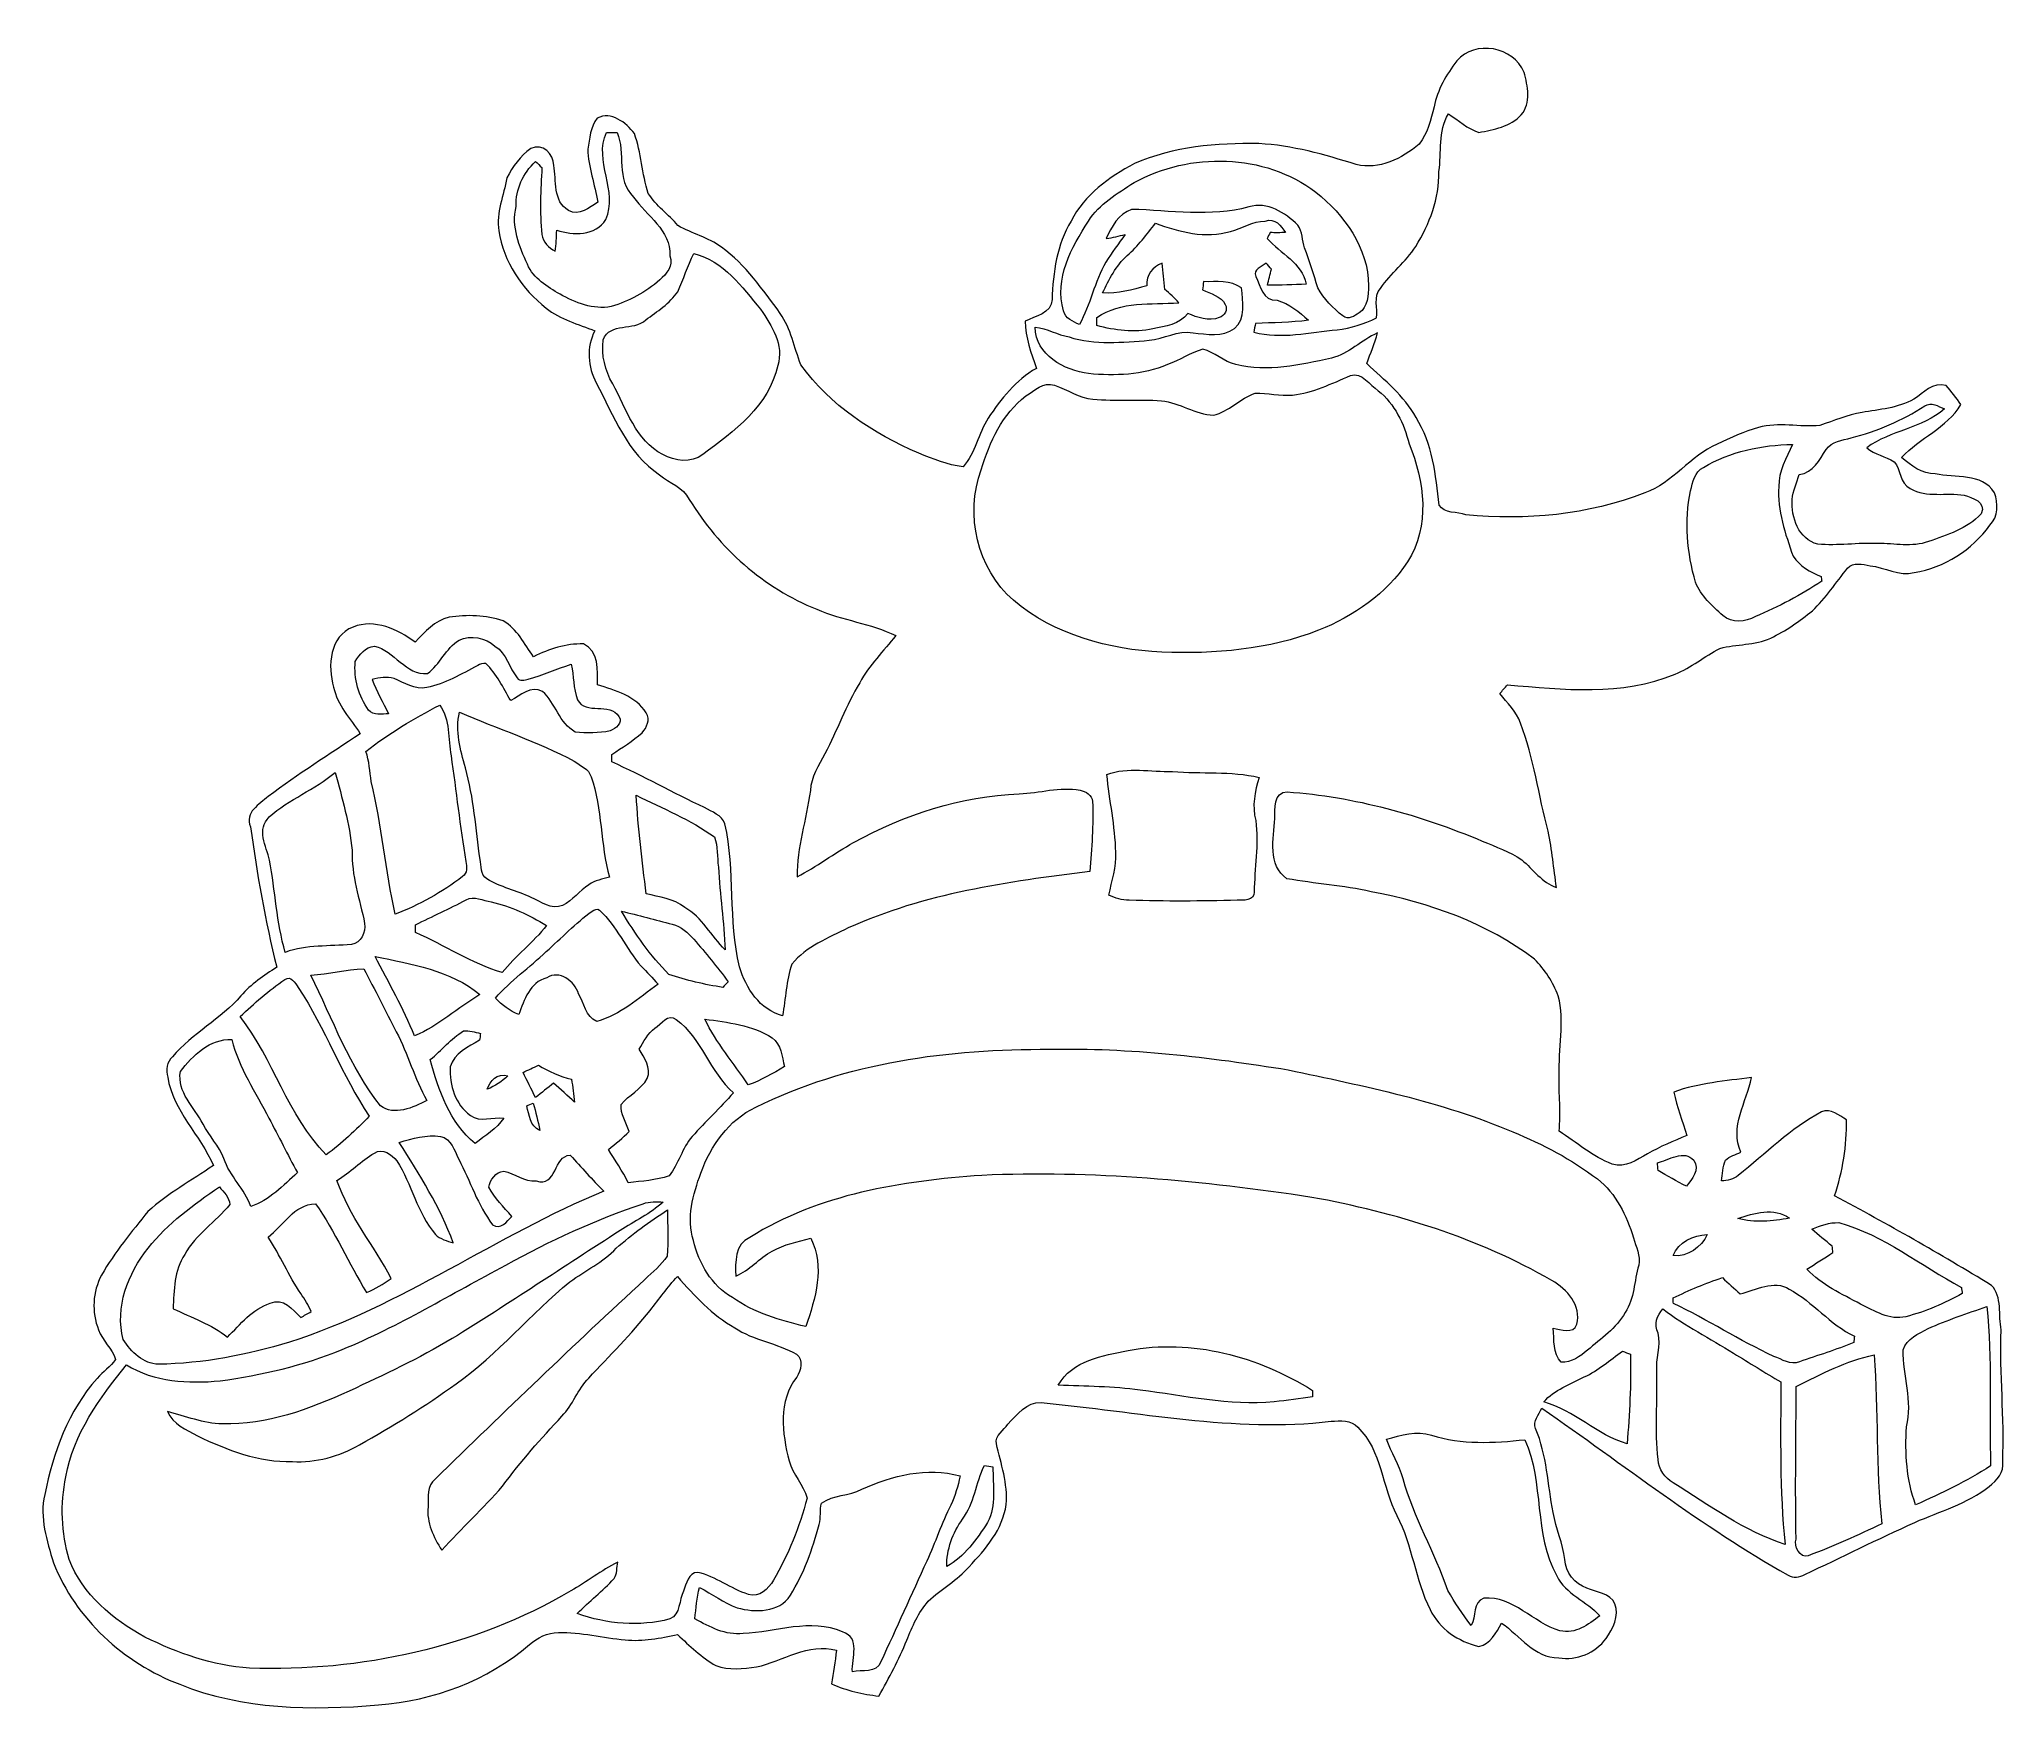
# Model space of a CAD drawing. Header units: centimetres. Extents: x -16.1 to 16.1, y -13.6 to 13.7.
import ezdxf

# ---------------------------------------------------------------- set-up
doc = ezdxf.new("R2010")
doc.units = ezdxf.units.CM
doc.header["$MEASUREMENT"] = 0
doc.layers.add('Layer 1', color=7, linetype='Continuous')

msp = doc.modelspace()

# ---------------------------------------------------------------- linework, layer by layer
at = {"layer": 'Layer 1', "color": 251, "lineweight": 9}
for points, knots in [([(7.09489, 13.36101), (7.38628, 13.7152), (8.03045, 13.59173), (8.19344, 13.17475), (8.19344, 13.17475), (8.25764, 12.9532), (8.31126, 12.67451), (8.14969, 12.48048), (8.14969, 12.48048), (7.9733, 12.29033), (7.69778, 12.2353), (7.45507, 12.1912), (7.45507, 12.1912), (7.26845, 12.25011), (7.1224, 12.39264), (6.95801, 12.49424), (6.95801, 12.49424), (6.78656, 12.2106), (6.84583, 11.86665), (6.80243, 11.55232), (6.80243, 11.55232), (6.80808, 11.11558), (6.65074, 10.69366), (6.42249, 10.32747), (6.42249, 10.32747), (6.25845, 10.07524), (6.01891, 9.8858), (5.84464, 9.64238), (5.84464, 9.64238), (5.72681, 9.50656), (5.80619, 9.31606), (5.78008, 9.15802), (5.78008, 9.15802), (5.57618, 9.06382), (5.3631, 8.98621), (5.13768, 8.96611), (5.13768, 8.96611), (4.68859, 8.91848), (4.22222, 8.813), (3.77595, 8.92518), (3.77595, 8.92518), (3.78371, 8.97316), (3.79183, 9.02079), (3.80029, 9.06841), (3.80029, 9.06841), (4.08922, 9.08357), (4.38061, 9.08182), (4.66813, 9.12133), (4.66813, 9.12133), (4.51784, 9.25821), (4.35239, 9.38979), (4.15589, 9.45012), (4.15589, 9.45012), (3.91706, 9.44024), (3.88531, 9.67695), (3.80982, 9.83888), (3.80982, 9.83888), (3.7502, 9.95283), (3.9086, 9.9955), (3.97492, 10.05654), (3.97492, 10.05654), (4.0042, 10.02232), (4.03383, 9.98846), (4.06347, 9.95424), (4.06347, 9.95424), (4.04089, 9.86815), (4.01761, 9.78208), (3.99856, 9.69495), (3.99856, 9.69495), (4.20916, 9.69424), (4.42048, 9.69952), (4.63144, 9.71223), (4.63144, 9.71223), (4.55771, 10.05936), (4.21199, 10.21458), (3.99362, 10.458), (3.99362, 10.458), (4.00914, 10.49011), (4.02466, 10.52221), (4.04054, 10.55396), (4.04054, 10.55396), (4.12556, 10.55255), (4.21022, 10.55255), (4.29524, 10.55537), (4.29524, 10.55537), (4.21693, 10.66085), (4.12556, 10.80478), (3.96116, 10.74199), (3.96116, 10.74199), (3.75549, 10.74905), (3.58863, 10.61817), (3.39531, 10.57513), (3.39531, 10.57513), (2.98185, 10.44813), (2.55711, 10.56807), (2.16623, 10.70777), (2.16623, 10.70777), (2.02547, 10.52009), (1.87695, 10.337), (1.70409, 10.17755), (1.70409, 10.17755), (1.51571, 10.01527), (1.40952, 9.7849), (1.30086, 9.56724), (1.30086, 9.56724), (1.5471, 9.55348), (1.78911, 9.61592), (2.02371, 9.68542), (2.02371, 9.68542), (2.00854, 9.86428), (2.1186, 9.99657), (2.27347, 10.05337), (2.27347, 10.05337), (2.28829, 9.9112), (2.30275, 9.76903), (2.31722, 9.62651), (2.31722, 9.62651), (2.40012, 9.56053), (2.47985, 9.48963), (2.54688, 9.40708), (2.54688, 9.40708), (2.0925, 9.37355), (1.60319, 9.44306), (1.20738, 9.16507), (1.20738, 9.16507), (1.20703, 9.13226), (1.20632, 9.0663), (1.20597, 9.03349), (1.20597, 9.03349), (1.50371, 8.95623), (1.81909, 8.91284), (2.12319, 8.98091), (2.12319, 8.98091), (2.32745, 9.01832), (2.56169, 9.05324), (2.69434, 9.23351), (2.69434, 9.23351), (2.85344, 9.16472), (3.039, 9.0984), (3.2101, 9.16437), (3.2101, 9.16437), (3.29582, 9.19118), (3.3558, 9.29772), (3.30676, 9.38026), (3.30676, 9.38026), (3.23832, 9.5235), (3.06581, 9.55101), (2.9367, 9.61839), (2.9367, 9.61839), (2.94199, 9.66284), (2.94728, 9.70765), (2.95328, 9.7521), (2.95328, 9.7521), (3.16247, 9.74716), (3.39213, 9.78172), (3.57381, 9.64944), (3.57381, 9.64944), (3.59498, 9.43283), (3.64895, 9.14814), (3.46128, 8.98516), (3.46128, 8.98516), (3.2616, 8.84158), (3.00478, 8.8959), (2.78006, 8.91425), (2.78006, 8.91425), (2.52924, 8.96505), (2.30628, 8.81124), (2.06181, 8.79395), (2.06181, 8.79395), (1.62754, 8.75656), (1.17704, 8.7181), (0.75371, 8.84757), (0.75371, 8.84757), (0.56356, 8.88425), (0.39211, 8.98551), (0.19843, 9.00667), (0.19843, 9.00667), (0.20231, 8.553), (0.6768, 8.30077), (1.07262, 8.24785), (1.07262, 8.24785), (1.50512, 8.2101), (1.95774, 8.21822), (2.36167, 8.39743), (2.36167, 8.39743), (2.56134, 8.46305), (2.73632, 8.59216), (2.93916, 8.6472), (2.93916, 8.6472), (3.1339, 8.59851), (3.28524, 8.44294), (3.48174, 8.39565), (3.48174, 8.39565), (4.00067, 8.26901), (4.53372, 8.39213), (5.04348, 8.50009), (5.04348, 8.50009), (5.32606, 8.57452), (5.53561, 8.79325), (5.79631, 8.91353), (5.79631, 8.91353), (5.75363, 8.74139), (5.68236, 8.57876), (5.62133, 8.41295), (5.62133, 8.41295), (5.91061, 8.13955), (6.23658, 7.88872), (6.42708, 7.52995), (6.42708, 7.52995), (6.70119, 7.1045), (6.74846, 6.58838), (6.80561, 6.09802), (6.80561, 6.09802), (6.88428, 5.95056), (7.10653, 5.99537), (7.24129, 5.93998), (7.24129, 5.93998), (8.22342, 5.84473), (9.24436, 5.93433), (10.16688, 6.29981), (10.16688, 6.29981), (10.63148, 6.45786), (10.90771, 6.90588), (11.35327, 7.09533), (11.35327, 7.09533), (11.5734, 7.19728), (11.79389, 7.30346), (12.02884, 7.36696), (12.02884, 7.36696), (12.35727, 7.46221), (12.69911, 7.36555), (13.03355, 7.40224), (13.03355, 7.40224), (13.26215, 7.47315), (13.48299, 7.57651), (13.72146, 7.61426), (13.72146, 7.61426), (14.00863, 7.66012), (14.30743, 7.68517), (14.56707, 7.82946), (14.56707, 7.82946), (14.729, 7.93317), (14.87822, 8.11344), (15.09694, 8.05382), (15.09694, 8.05382), (15.18726, 7.95928), (15.25958, 7.8478), (15.3393, 7.74338), (15.3393, 7.74338), (15.10506, 7.35885), (14.66444, 7.19693), (14.36811, 6.87696), (14.36811, 6.87696), (14.5258, 6.74396), (14.69972, 6.60708), (14.91879, 6.60743), (14.91879, 6.60743), (15.24229, 6.539), (15.67903, 6.62931), (15.88823, 6.30052), (15.88823, 6.30052), (15.94714, 6.13154), (15.95067, 5.90647), (15.81238, 5.77029), (15.81238, 5.77029), (15.51746, 5.36918), (15.0719, 5.07144), (14.57554, 4.99595), (14.57554, 4.99595), (14.32718, 4.93139), (14.09364, 5.0785), (13.85199, 5.10778), (13.85199, 5.10778), (13.73346, 5.12965), (13.57753, 5.17092), (13.4851, 5.0658), (13.4851, 5.0658), (13.29284, 4.83473), (13.13197, 4.57543), (12.90937, 4.37082), (12.90937, 4.37082), (12.69876, 4.19796), (12.47263, 4.04168), (12.22745, 3.92244), (12.22745, 3.92244), (11.96604, 3.80673), (11.67077, 3.82613), (11.39772, 3.75523), (11.39772, 3.75523), (11.14548, 3.62928), (10.92817, 3.43631), (10.66359, 3.33366), (10.66359, 3.33366), (9.79611, 2.97277), (8.83338, 3.08001), (7.92144, 3.15938), (7.92144, 3.15938), (7.88017, 3.11176), (7.83889, 3.06449), (7.79762, 3.01686), (7.79762, 3.01686), (7.91968, 2.86305), (8.06961, 2.72229), (8.13629, 2.53215), (8.13629, 2.53215), (8.35642, 1.96347), (8.42803, 1.3521), (8.59102, 0.76614), (8.59102, 0.76614), (8.64781, 0.46169), (8.68061, 0.15231), (8.72401, -0.15461), (8.72401, -0.15461), (8.48729, -0.07418), (8.34196, 0.14137), (8.15921, 0.2973), (8.15921, 0.2973), (7.96272, 0.43559), (7.73024, 0.50897), (7.51187, 0.60422), (7.51187, 0.60422), (6.49658, 1.02967), (5.42131, 1.332), (4.32029, 1.40855), (4.32029, 1.40855), (4.09663, 1.40925), (4.11956, 1.12033), (4.11744, 0.97287), (4.11744, 0.97287), (4.09663, 0.64408), (3.99891, 0.21369), (4.315, -0.01138), (4.315, -0.01138), (4.7722, -0.09182), (5.23786, -0.12251), (5.69189, -0.22446), (5.69189, -0.22446), (6.64439, -0.40473), (7.58983, -0.73317), (8.36559, -1.32865), (8.36559, -1.32865), (8.53634, -1.49446), (8.6651, -1.70542), (8.75365, -1.92591), (8.75365, -1.92591), (8.85983, -2.35418), (8.75822, -2.79445), (8.7667, -3.2273), (8.7667, -3.2273), (8.76, -3.53175), (8.80057, -3.83655), (8.76704, -4.14029), (8.76704, -4.14029), (9.0535, -4.32268), (9.31527, -4.55904), (9.63771, -4.67828), (9.63771, -4.67828), (9.8529, -4.7513), (10.03529, -4.60243), (10.21203, -4.5093), (10.21203, -4.5093), (10.41735, -4.39042), (10.63889, -4.30504), (10.85585, -4.2105), (10.85585, -4.2105), (10.78741, -3.97272), (10.68934, -3.74377), (10.64489, -3.49965), (10.64489, -3.49965), (11.05129, -3.35219), (11.48909, -3.31973), (11.91489, -3.26082), (11.91489, -3.26082), (11.83587, -3.66369), (11.55435, -4.0715), (11.73885, -4.48496), (11.73885, -4.48496), (11.65348, -4.52518), (11.55682, -4.54775), (11.48979, -4.61584), (11.48979, -4.61584), (11.44146, -4.72061), (11.44358, -4.84056), (11.42206, -4.95346), (11.42206, -4.95346), (11.51978, -4.94534), (11.62244, -4.93193), (11.69793, -4.86278), (11.69793, -4.86278), (12.14278, -4.50648), (12.55201, -4.09549), (13.05824, -3.82385), (13.05824, -3.82385), (13.21558, -3.75259), (13.34188, -3.88947), (13.47029, -3.95297), (13.47029, -3.95297), (13.47064, -4.37524), (13.40855, -4.79611), (13.27203, -5.19651), (13.27203, -5.19651), (14.14056, -5.66148), (14.99958, -6.14655), (15.83884, -6.66231), (15.83884, -6.66231), (16.02052, -6.84717), (15.94855, -7.1502), (15.99723, -7.3908), (15.99723, -7.3908), (15.97007, -8.10835), (16.05333, -8.82449), (16.02193, -9.54204), (16.02193, -9.54204), (16.05474, -9.71913), (15.92103, -9.8486), (15.80144, -9.94985), (15.80144, -9.94985), (15.44373, -10.23489), (14.9964, -10.35377), (14.58577, -10.53687), (14.58577, -10.53687), (13.98076, -10.80886), (13.38774, -11.10661), (12.78731, -11.38848), (12.78731, -11.38848), (12.70123, -11.43081), (12.59787, -11.4548), (12.51108, -11.40047), (12.51108, -11.40047), (11.0968, -10.60072), (9.81868, -9.58931), (8.48342, -8.67032), (8.48342, -8.67032), (8.44003, -8.77474), (8.33067, -8.88164), (8.38181, -9.00228), (8.38181, -9.00228), (8.56879, -9.43832), (8.58043, -9.91704), (8.66933, -10.37671), (8.66933, -10.37671), (8.71625, -10.63635), (8.82879, -10.87942), (8.86266, -11.14188), (8.86266, -11.14188), (8.8683, -11.35461), (9.02281, -11.54581), (9.22108, -11.61214), (9.22108, -11.61214), (9.3703, -11.68516), (9.60702, -11.68763), (9.67828, -11.86931), (9.67828, -11.86931), (9.75906, -12.06722), (9.64335, -12.27501), (9.53681, -12.43693), (9.53681, -12.43693), (9.35584, -12.67435), (9.0588, -12.8017), (8.76035, -12.75126), (8.76035, -12.75126), (8.35924, -12.7509), (8.12782, -12.39142), (7.82724, -12.18469), (7.82724, -12.18469), (7.73906, -12.33568), (7.64557, -12.52689), (7.45684, -12.56393), (7.45684, -12.56393), (7.11676, -12.48914), (6.81443, -12.27642), (6.65709, -11.9628), (6.65709, -11.9628), (6.41226, -11.47349), (6.36816, -10.9087), (6.11416, -10.42256), (6.11416, -10.42256), (5.86757, -9.95867), (5.87392, -9.36353), (5.47317, -8.98252), (5.47317, -8.98252), (5.36557, -8.85765), (5.18883, -8.8767), (5.0396, -8.8834), (5.0396, -8.8834), (3.45034, -9.07177), (1.87307, -8.72218), (0.29615, -8.57754), (0.29615, -8.57754), (0.05873, -8.55708), (-0.09543, -8.78709), (-0.24889, -8.93067), (-0.24889, -8.93067), (-0.30992, -9.03192), (-0.46514, -9.11553), (-0.4341, -9.25241), (-0.4341, -9.25241), (-0.36284, -9.57908), (-0.24395, -9.90363), (-0.27605, -10.24442), (-0.27605, -10.24442), (-0.32791, -10.65258), (-0.61401, -10.97079), (-0.88001, -11.26253), (-0.88001, -11.26253), (-1.07474, -11.48373), (-1.34109, -11.62166), (-1.54993, -11.82768), (-1.54993, -11.82768), (-1.71292, -12.01113), (-1.81134, -12.23938), (-1.9013, -12.46551), (-1.9013, -12.46551), (-2.02689, -12.78124), (-2.19411, -13.07828), (-2.35604, -13.37673), (-2.35604, -13.37673), (-2.62238, -13.34851), (-2.88449, -13.28501), (-3.13073, -13.17953), (-3.13073, -13.17953), (-3.10145, -12.99608), (-3.07429, -12.81229), (-3.04994, -12.62884), (-3.04994, -12.62884), (-3.50609, -12.50361), (-3.93048, -12.80453), (-4.35804, -12.90154), (-4.35804, -12.90154), (-4.57536, -12.92623), (-4.81242, -12.96116), (-5.02162, -12.88002), (-5.02162, -12.88002), (-5.25623, -12.74491), (-5.45202, -12.55476), (-5.64957, -12.37308), (-5.64957, -12.37308), (-5.93109, -12.42882), (-6.21684, -12.48491), (-6.50471, -12.45986), (-6.50471, -12.45986), (-6.86983, -12.42282), (-7.23037, -12.33039), (-7.59902, -12.33921), (-7.59902, -12.33921), (-7.77718, -12.34203), (-7.94157, -12.41859), (-8.0721, -12.53536), (-8.0721, -12.53536), (-8.75719, -13.12379), (-9.64302, -13.45434), (-10.53906, -13.52102), (-10.53906, -13.52102), (-11.6288, -13.61627), (-12.76193, -13.59828), (-13.79098, -13.18447), (-13.79098, -13.18447), (-14.71067, -12.83698), (-15.49172, -12.11555), (-15.85755, -11.19727), (-15.85755, -11.19727), (-15.96515, -10.8392), (-16.08792, -10.4582), (-15.99796, -10.08179), (-15.99796, -10.08179), (-15.86672, -9.39633), (-15.60955, -8.71125), (-15.14247, -8.18208), (-15.14247, -8.18208), (-15.04828, -8.07307), (-14.92481, -7.99228), (-14.83943, -7.87587), (-14.83943, -7.87587), (-14.89729, -7.6956), (-15.05675, -7.56719), (-15.11742, -7.38727), (-15.11742, -7.38727), (-15.23596, -7.0987), (-15.21655, -6.76638), (-15.0698, -6.49368), (-15.0698, -6.49368), (-14.85778, -6.11762), (-14.57591, -5.78883), (-14.31062, -5.45052), (-14.31062, -5.45052), (-13.98465, -5.16017), (-13.60118, -4.94569), (-13.241, -4.70156), (-13.241, -4.70156), (-13.4576, -4.20203), (-13.89717, -3.80939), (-13.98853, -3.25729), (-13.98853, -3.25729), (-14.0217, -3.13805), (-14.00159, -3.00752), (-13.91233, -2.92145), (-13.91233, -2.92145), (-13.58319, -2.54081), (-13.12176, -2.30691), (-12.7898, -1.92802), (-12.7898, -1.92802), (-12.6254, -1.73647), (-12.41832, -1.59077), (-12.20383, -1.46024), (-12.20383, -1.46024), (-12.39504, -0.70494), (-12.52557, 0.06588), (-12.63387, 0.8374), (-12.63387, 0.8374), (-12.73335, 1.07129), (-12.48958, 1.20923), (-12.34424, 1.33235), (-12.34424, 1.33235), (-11.85705, 1.69571), (-11.34552, 2.02556), (-10.83823, 2.36034), (-10.83823, 2.36034), (-10.99945, 2.60411), (-11.215, 2.82707), (-11.27532, 3.12234), (-11.27532, 3.12234), (-11.37551, 3.46313), (-11.34129, 3.95525), (-10.95535, 4.10483), (-10.95535, 4.10483), (-10.59975, 4.24488), (-10.22969, 4.06391), (-9.94182, 3.85894), (-9.94182, 3.85894), (-9.78342, 4.02369), (-9.61831, 4.21137), (-9.38619, 4.26499), (-9.38619, 4.26499), (-9.09339, 4.30873), (-8.78506, 4.30168), (-8.50284, 4.20431), (-8.50284, 4.20431), (-8.2686, 4.07696), (-8.15641, 3.82578), (-8.00507, 3.61941), (-8.00507, 3.61941), (-7.75142, 3.74323), (-7.4752, 3.8346), (-7.19015, 3.82931), (-7.19015, 3.82931), (-6.93227, 3.71183), (-6.95944, 3.39751), (-6.95767, 3.15727), (-6.95767, 3.15727), (-6.66804, 3.07084), (-6.33255, 2.97312), (-6.16216, 2.69972), (-6.16216, 2.69972), (-6.09337, 2.59388), (-6.15228, 2.46053), (-6.22848, 2.37657), (-6.22848, 2.37657), (-6.38194, 2.24252), (-6.55515, 2.13421), (-6.72343, 2.01991), (-6.72343, 2.01991), (-6.72378, 1.97934), (-6.72413, 1.93842), (-6.72449, 1.8975), (-6.72449, 1.8975), (-6.20873, 1.67031), (-5.71907, 1.38915), (-5.20859, 1.15067), (-5.20859, 1.15067), (-5.089, 1.08152), (-4.92603, 1.02931), (-4.87663, 0.88644), (-4.87663, 0.88644), (-4.69743, 0.11879), (-4.82477, -0.68589), (-4.63462, -1.45142), (-4.63462, -1.45142), (-4.53267, -1.79891), (-4.30373, -2.15874), (-3.9333, -2.25117), (-3.9333, -2.25117), (-3.87791, -1.97212), (-3.87686, -1.6779), (-3.77843, -1.40944), (-3.77843, -1.40944), (-3.5463, -1.11522), (-3.18259, -0.98011), (-2.85839, -0.81572), (-2.85839, -0.81572), (-1.61555, -0.25374), (-0.24889, -0.05619), (1.09449, 0.10468), (1.09449, 0.10468), (1.12589, 0.48639), (1.15129, 0.87092), (1.13788, 1.25368), (1.13788, 1.25368), (1.13294, 1.35951), (1.02252, 1.41419), (0.93292, 1.43712), (0.93292, 1.43712), (0.59954, 1.49498), (0.2704, 1.39126), (-0.06156, 1.37609), (-0.06156, 1.37609), (-1.01406, 1.34505), (-1.94187, 1.03778), (-2.77125, 0.57882), (-2.77125, 0.57882), (-3.08769, 0.40701), (-3.37379, 0.1837), (-3.69553, 0.02178), (-3.69553, 0.02178), (-3.69835, 0.5005), (-3.54242, 0.95876), (-3.47822, 1.42972), (-3.47822, 1.42972), (-3.46904, 1.65408), (-3.33746, 1.83929), (-3.2408, 2.03226), (-3.2408, 2.03226), (-3.0383, 2.41291), (-2.89543, 2.82389), (-2.67037, 3.19325), (-2.67037, 3.19325), (-2.51479, 3.48041), (-2.2816, 3.71219), (-2.07945, 3.96548), (-2.07945, 3.96548), (-2.4922, 4.16268), (-2.95434, 4.21348), (-3.37238, 4.39552), (-3.37238, 4.39552), (-4.24233, 4.74159), (-4.97223, 5.39705), (-5.45837, 6.19257), (-5.45837, 6.19257), (-5.56067, 6.38801), (-5.78116, 6.45997), (-5.94273, 6.59297), (-5.94273, 6.59297), (-6.4719, 6.94222), (-6.69415, 7.56029), (-6.97849, 8.0958), (-6.97849, 8.0958), (-7.12101, 8.35755), (-7.14112, 8.68106), (-7.00318, 8.94811), (-7.00318, 8.94811), (-7.272, 9.06065), (-7.56904, 9.12838), (-7.79728, 9.31888), (-7.79728, 9.31888), (-8.19522, 9.62932), (-8.49649, 10.07877), (-8.57303, 10.58289), (-8.57303, 10.58289), (-8.62066, 10.8824), (-8.4912, 11.16215), (-8.44146, 11.45072), (-8.44146, 11.45072), (-8.34268, 11.62817), (-8.22379, 11.81373), (-8.05164, 11.92873), (-8.05164, 11.92873), (-7.8502, 12.02998), (-7.67981, 11.83666), (-7.67487, 11.6518), (-7.67487, 11.6518), (-7.62795, 11.41509), (-7.68933, 11.0609), (-7.43428, 10.91732), (-7.43428, 10.91732), (-7.25577, 10.81713), (-7.09385, 10.96353), (-6.95203, 11.04997), (-6.95203, 11.04997), (-7.00212, 11.33995), (-7.11007, 11.62288), (-7.11889, 11.91886), (-7.11889, 11.91886), (-7.08432, 12.08925), (-7.07903, 12.28751), (-6.96297, 12.42509), (-6.96297, 12.42509), (-6.73895, 12.54539), (-6.48883, 12.35242), (-6.35619, 12.17533), (-6.35619, 12.17533), (-6.24153, 11.85994), (-6.23307, 11.51422), (-6.12829, 11.19566), (-6.12829, 11.19566), (-6.00023, 10.99317), (-5.79562, 10.8517), (-5.64287, 10.66826), (-5.64287, 10.66826), (-5.4118, 10.54232), (-5.14898, 10.47105), (-4.93201, 10.31619), (-4.93201, 10.31619), (-4.53691, 10.02867), (-4.25716, 9.6198), (-3.96928, 9.23281), (-3.96928, 9.23281), (-3.79819, 8.98057), (-3.74033, 8.67365), (-3.63485, 8.39354), (-3.63485, 8.39354), (-3.15542, 7.7335), (-2.44987, 7.26431), (-1.70516, 6.94681), (-1.70516, 6.94681), (-1.47091, 6.85403), (-1.23243, 6.75419), (-0.9809, 6.7235), (-0.9809, 6.7235), (-0.77982, 6.94822), (-0.72902, 7.26607), (-0.57027, 7.51901), (-0.57027, 7.51901), (-0.36001, 7.83475), (-0.11695, 8.14343), (0.21854, 8.33393), (0.21854, 8.33393), (0.13141, 8.58511), (0.04215, 8.83699), (0.03439, 9.10686), (0.03439, 9.10686), (0.20302, 9.18835), (0.46302, 9.2321), (0.47607, 9.46), (0.47607, 9.46), (0.48842, 9.90344), (0.55474, 10.35781), (0.78581, 10.74411), (0.78581, 10.74411), (1.00594, 11.1692), (1.40776, 11.46307), (1.82192, 11.68179), (1.82192, 11.68179), (2.45833, 11.96366), (3.16847, 12.02187), (3.85603, 12.00881), (3.85603, 12.00881), (4.40143, 11.98306), (4.92989, 11.8296), (5.44777, 11.66803), (5.44777, 11.66803), (5.82101, 11.5749), (6.20059, 11.76222), (6.47647, 12.00282), (6.47647, 12.00282), (6.6204, 12.17356), (6.67085, 12.39934), (6.72271, 12.61101), (6.72271, 12.61101), (6.77633, 12.88935), (6.92414, 13.13911), (7.09489, 13.36101), (7.09489, 13.36101), (7.09489, 13.36101), (7.09489, 13.36101), (7.09489, 13.36101)], [0, 0, 0, 0, 0.00460829, 0.00460829, 0.00460829, 0.00460829, 0.00921659, 0.00921659, 0.00921659, 0.00921659, 0.01382488, 0.01382488, 0.01382488, 0.01382488, 0.01843318, 0.01843318, 0.01843318, 0.01843318, 0.02304147, 0.02304147, 0.02304147, 0.02304147, 0.02764977, 0.02764977, 0.02764977, 0.02764977, 0.03225806, 0.03225806, 0.03225806, 0.03225806, 0.03686636, 0.03686636, 0.03686636, 0.03686636, 0.04147465, 0.04147465, 0.04147465, 0.04147465, 0.04608295, 0.04608295, 0.04608295, 0.04608295, 0.05069124, 0.05069124, 0.05069124, 0.05069124, 0.05529954, 0.05529954, 0.05529954, 0.05529954, 0.05990783, 0.05990783, 0.05990783, 0.05990783, 0.06451613, 0.06451613, 0.06451613, 0.06451613, 0.06912442, 0.06912442, 0.06912442, 0.06912442, 0.07373272, 0.07373272, 0.07373272, 0.07373272, 0.07834101, 0.07834101, 0.07834101, 0.07834101, 0.08294931, 0.08294931, 0.08294931, 0.08294931, 0.0875576, 0.0875576, 0.0875576, 0.0875576, 0.0921659, 0.0921659, 0.0921659, 0.0921659, 0.09677419, 0.09677419, 0.09677419, 0.09677419, 0.10138249, 0.10138249, 0.10138249, 0.10138249, 0.10599078, 0.10599078, 0.10599078, 0.10599078, 0.11059908, 0.11059908, 0.11059908, 0.11059908, 0.11520737, 0.11520737, 0.11520737, 0.11520737, 0.11981567, 0.11981567, 0.11981567, 0.11981567, 0.12442396, 0.12442396, 0.12442396, 0.12442396, 0.12903226, 0.12903226, 0.12903226, 0.12903226, 0.13364055, 0.13364055, 0.13364055, 0.13364055, 0.13824885, 0.13824885, 0.13824885, 0.13824885, 0.14285714, 0.14285714, 0.14285714, 0.14285714, 0.14746544, 0.14746544, 0.14746544, 0.14746544, 0.15207373, 0.15207373, 0.15207373, 0.15207373, 0.15668203, 0.15668203, 0.15668203, 0.15668203, 0.16129032, 0.16129032, 0.16129032, 0.16129032, 0.16589862, 0.16589862, 0.16589862, 0.16589862, 0.17050691, 0.17050691, 0.17050691, 0.17050691, 0.17511521, 0.17511521, 0.17511521, 0.17511521, 0.1797235, 0.1797235, 0.1797235, 0.1797235, 0.1843318, 0.1843318, 0.1843318, 0.1843318, 0.18894009, 0.18894009, 0.18894009, 0.18894009, 0.19354839, 0.19354839, 0.19354839, 0.19354839, 0.19815668, 0.19815668, 0.19815668, 0.19815668, 0.20276498, 0.20276498, 0.20276498, 0.20276498, 0.20737327, 0.20737327, 0.20737327, 0.20737327, 0.21198157, 0.21198157, 0.21198157, 0.21198157, 0.21658986, 0.21658986, 0.21658986, 0.21658986, 0.22119816, 0.22119816, 0.22119816, 0.22119816, 0.22580645, 0.22580645, 0.22580645, 0.22580645, 0.23041475, 0.23041475, 0.23041475, 0.23041475, 0.23502304, 0.23502304, 0.23502304, 0.23502304, 0.23963134, 0.23963134, 0.23963134, 0.23963134, 0.24423963, 0.24423963, 0.24423963, 0.24423963, 0.24884793, 0.24884793, 0.24884793, 0.24884793, 0.25345622, 0.25345622, 0.25345622, 0.25345622, 0.25806452, 0.25806452, 0.25806452, 0.25806452, 0.26267281, 0.26267281, 0.26267281, 0.26267281, 0.26728111, 0.26728111, 0.26728111, 0.26728111, 0.2718894, 0.2718894, 0.2718894, 0.2718894, 0.2764977, 0.2764977, 0.2764977, 0.2764977, 0.28110599, 0.28110599, 0.28110599, 0.28110599, 0.28571429, 0.28571429, 0.28571429, 0.28571429, 0.29032258, 0.29032258, 0.29032258, 0.29032258, 0.29493088, 0.29493088, 0.29493088, 0.29493088, 0.29953917, 0.29953917, 0.29953917, 0.29953917, 0.30414747, 0.30414747, 0.30414747, 0.30414747, 0.30875576, 0.30875576, 0.30875576, 0.30875576, 0.31336406, 0.31336406, 0.31336406, 0.31336406, 0.31797235, 0.31797235, 0.31797235, 0.31797235, 0.32258065, 0.32258065, 0.32258065, 0.32258065, 0.32718894, 0.32718894, 0.32718894, 0.32718894, 0.33179724, 0.33179724, 0.33179724, 0.33179724, 0.33640553, 0.33640553, 0.33640553, 0.33640553, 0.34101382, 0.34101382, 0.34101382, 0.34101382, 0.34562212, 0.34562212, 0.34562212, 0.34562212, 0.35023041, 0.35023041, 0.35023041, 0.35023041, 0.35483871, 0.35483871, 0.35483871, 0.35483871, 0.359447, 0.359447, 0.359447, 0.359447, 0.3640553, 0.3640553, 0.3640553, 0.3640553, 0.36866359, 0.36866359, 0.36866359, 0.36866359, 0.37327189, 0.37327189, 0.37327189, 0.37327189, 0.37788018, 0.37788018, 0.37788018, 0.37788018, 0.38248848, 0.38248848, 0.38248848, 0.38248848, 0.38709677, 0.38709677, 0.38709677, 0.38709677, 0.39170507, 0.39170507, 0.39170507, 0.39170507, 0.39631336, 0.39631336, 0.39631336, 0.39631336, 0.40092166, 0.40092166, 0.40092166, 0.40092166, 0.40552995, 0.40552995, 0.40552995, 0.40552995, 0.41013825, 0.41013825, 0.41013825, 0.41013825, 0.41474654, 0.41474654, 0.41474654, 0.41474654, 0.41935484, 0.41935484, 0.41935484, 0.41935484, 0.42396313, 0.42396313, 0.42396313, 0.42396313, 0.42857143, 0.42857143, 0.42857143, 0.42857143, 0.43317972, 0.43317972, 0.43317972, 0.43317972, 0.43778802, 0.43778802, 0.43778802, 0.43778802, 0.44239631, 0.44239631, 0.44239631, 0.44239631, 0.44700461, 0.44700461, 0.44700461, 0.44700461, 0.4516129, 0.4516129, 0.4516129, 0.4516129, 0.4562212, 0.4562212, 0.4562212, 0.4562212, 0.46082949, 0.46082949, 0.46082949, 0.46082949, 0.46543779, 0.46543779, 0.46543779, 0.46543779, 0.47004608, 0.47004608, 0.47004608, 0.47004608, 0.47465438, 0.47465438, 0.47465438, 0.47465438, 0.47926267, 0.47926267, 0.47926267, 0.47926267, 0.48387097, 0.48387097, 0.48387097, 0.48387097, 0.48847926, 0.48847926, 0.48847926, 0.48847926, 0.49308756, 0.49308756, 0.49308756, 0.49308756, 0.49769585, 0.49769585, 0.49769585, 0.49769585, 0.50230415, 0.50230415, 0.50230415, 0.50230415, 0.50691244, 0.50691244, 0.50691244, 0.50691244, 0.51152074, 0.51152074, 0.51152074, 0.51152074, 0.51612903, 0.51612903, 0.51612903, 0.51612903, 0.52073733, 0.52073733, 0.52073733, 0.52073733, 0.52534562, 0.52534562, 0.52534562, 0.52534562, 0.52995392, 0.52995392, 0.52995392, 0.52995392, 0.53456221, 0.53456221, 0.53456221, 0.53456221, 0.53917051, 0.53917051, 0.53917051, 0.53917051, 0.5437788, 0.5437788, 0.5437788, 0.5437788, 0.5483871, 0.5483871, 0.5483871, 0.5483871, 0.55299539, 0.55299539, 0.55299539, 0.55299539, 0.55760369, 0.55760369, 0.55760369, 0.55760369, 0.56221198, 0.56221198, 0.56221198, 0.56221198, 0.56682028, 0.56682028, 0.56682028, 0.56682028, 0.57142857, 0.57142857, 0.57142857, 0.57142857, 0.57603687, 0.57603687, 0.57603687, 0.57603687, 0.58064516, 0.58064516, 0.58064516, 0.58064516, 0.58525346, 0.58525346, 0.58525346, 0.58525346, 0.58986175, 0.58986175, 0.58986175, 0.58986175, 0.59447005, 0.59447005, 0.59447005, 0.59447005, 0.59907834, 0.59907834, 0.59907834, 0.59907834, 0.60368664, 0.60368664, 0.60368664, 0.60368664, 0.60829493, 0.60829493, 0.60829493, 0.60829493, 0.61290323, 0.61290323, 0.61290323, 0.61290323, 0.61751152, 0.61751152, 0.61751152, 0.61751152, 0.62211982, 0.62211982, 0.62211982, 0.62211982, 0.62672811, 0.62672811, 0.62672811, 0.62672811, 0.63133641, 0.63133641, 0.63133641, 0.63133641, 0.6359447, 0.6359447, 0.6359447, 0.6359447, 0.640553, 0.640553, 0.640553, 0.640553, 0.64516129, 0.64516129, 0.64516129, 0.64516129, 0.64976959, 0.64976959, 0.64976959, 0.64976959, 0.65437788, 0.65437788, 0.65437788, 0.65437788, 0.65898618, 0.65898618, 0.65898618, 0.65898618, 0.66359447, 0.66359447, 0.66359447, 0.66359447, 0.66820276, 0.66820276, 0.66820276, 0.66820276, 0.67281106, 0.67281106, 0.67281106, 0.67281106, 0.67741935, 0.67741935, 0.67741935, 0.67741935, 0.68202765, 0.68202765, 0.68202765, 0.68202765, 0.68663594, 0.68663594, 0.68663594, 0.68663594, 0.69124424, 0.69124424, 0.69124424, 0.69124424, 0.69585253, 0.69585253, 0.69585253, 0.69585253, 0.70046083, 0.70046083, 0.70046083, 0.70046083, 0.70506912, 0.70506912, 0.70506912, 0.70506912, 0.70967742, 0.70967742, 0.70967742, 0.70967742, 0.71428571, 0.71428571, 0.71428571, 0.71428571, 0.71889401, 0.71889401, 0.71889401, 0.71889401, 0.7235023, 0.7235023, 0.7235023, 0.7235023, 0.7281106, 0.7281106, 0.7281106, 0.7281106, 0.73271889, 0.73271889, 0.73271889, 0.73271889, 0.73732719, 0.73732719, 0.73732719, 0.73732719, 0.74193548, 0.74193548, 0.74193548, 0.74193548, 0.74654378, 0.74654378, 0.74654378, 0.74654378, 0.75115207, 0.75115207, 0.75115207, 0.75115207, 0.75576037, 0.75576037, 0.75576037, 0.75576037, 0.76036866, 0.76036866, 0.76036866, 0.76036866, 0.76497696, 0.76497696, 0.76497696, 0.76497696, 0.76958525, 0.76958525, 0.76958525, 0.76958525, 0.77419355, 0.77419355, 0.77419355, 0.77419355, 0.77880184, 0.77880184, 0.77880184, 0.77880184, 0.78341014, 0.78341014, 0.78341014, 0.78341014, 0.78801843, 0.78801843, 0.78801843, 0.78801843, 0.79262673, 0.79262673, 0.79262673, 0.79262673, 0.79723502, 0.79723502, 0.79723502, 0.79723502, 0.80184332, 0.80184332, 0.80184332, 0.80184332, 0.80645161, 0.80645161, 0.80645161, 0.80645161, 0.81105991, 0.81105991, 0.81105991, 0.81105991, 0.8156682, 0.8156682, 0.8156682, 0.8156682, 0.8202765, 0.8202765, 0.8202765, 0.8202765, 0.82488479, 0.82488479, 0.82488479, 0.82488479, 0.82949309, 0.82949309, 0.82949309, 0.82949309, 0.83410138, 0.83410138, 0.83410138, 0.83410138, 0.83870968, 0.83870968, 0.83870968, 0.83870968, 0.84331797, 0.84331797, 0.84331797, 0.84331797, 0.84792627, 0.84792627, 0.84792627, 0.84792627, 0.85253456, 0.85253456, 0.85253456, 0.85253456, 0.85714286, 0.85714286, 0.85714286, 0.85714286, 0.86175115, 0.86175115, 0.86175115, 0.86175115, 0.86635945, 0.86635945, 0.86635945, 0.86635945, 0.87096774, 0.87096774, 0.87096774, 0.87096774, 0.87557604, 0.87557604, 0.87557604, 0.87557604, 0.88018433, 0.88018433, 0.88018433, 0.88018433, 0.88479263, 0.88479263, 0.88479263, 0.88479263, 0.88940092, 0.88940092, 0.88940092, 0.88940092, 0.89400922, 0.89400922, 0.89400922, 0.89400922, 0.89861751, 0.89861751, 0.89861751, 0.89861751, 0.90322581, 0.90322581, 0.90322581, 0.90322581, 0.9078341, 0.9078341, 0.9078341, 0.9078341, 0.9124424, 0.9124424, 0.9124424, 0.9124424, 0.91705069, 0.91705069, 0.91705069, 0.91705069, 0.92165899, 0.92165899, 0.92165899, 0.92165899, 0.92626728, 0.92626728, 0.92626728, 0.92626728, 0.93087558, 0.93087558, 0.93087558, 0.93087558, 0.93548387, 0.93548387, 0.93548387, 0.93548387, 0.94009217, 0.94009217, 0.94009217, 0.94009217, 0.94470046, 0.94470046, 0.94470046, 0.94470046, 0.94930876, 0.94930876, 0.94930876, 0.94930876, 0.95391705, 0.95391705, 0.95391705, 0.95391705, 0.95852535, 0.95852535, 0.95852535, 0.95852535, 0.96313364, 0.96313364, 0.96313364, 0.96313364, 0.96774194, 0.96774194, 0.96774194, 0.96774194, 0.97235023, 0.97235023, 0.97235023, 0.97235023, 0.97695853, 0.97695853, 0.97695853, 0.97695853, 0.98156682, 0.98156682, 0.98156682, 0.98156682, 0.98617512, 0.98617512, 0.98617512, 0.98617512, 0.99078341, 0.99078341, 0.99078341, 0.99078341, 1, 1, 1, 1]), ([(-6.81303, 12.19155), (-7.02611, 11.73047), (-6.60948, 11.22918), (-6.82503, 10.76915), (-6.82503, 10.76915), (-6.98872, 10.49363), (-7.35843, 10.51127), (-7.62548, 10.59347), (-7.62548, 10.59347), (-7.62866, 10.47811), (-7.63571, 10.36275), (-7.65018, 10.24845), (-7.65018, 10.24845), (-7.75319, 10.30983), (-7.85585, 10.39591), (-7.86749, 10.52397), (-7.86749, 10.52397), (-7.91088, 10.88733), (-7.88654, 11.25458), (-7.86749, 11.61829), (-7.86749, 11.61829), (-7.90312, 11.65145), (-7.93875, 11.68461), (-7.97403, 11.71777), (-7.97403, 11.71777), (-8.17687, 11.52586), (-8.29999, 11.2634), (-8.28976, 10.98047), (-8.28976, 10.98047), (-8.3716, 10.65485), (-8.2372, 10.32888), (-8.10491, 10.03643), (-8.10491, 10.03643), (-8.00613, 9.80325), (-7.78035, 9.66955), (-7.57186, 9.54748), (-7.57186, 9.54748), (-7.32139, 9.40708), (-7.03035, 9.28784), (-6.73754, 9.3457), (-6.73754, 9.3457), (-6.44262, 9.42613), (-6.17239, 9.5824), (-5.94062, 9.77961), (-5.94062, 9.77961), (-5.83161, 9.88192), (-5.70778, 10.00573), (-5.77516, 10.17648), (-5.77516, 10.17648), (-5.75999, 10.59171), (-6.15546, 10.83089), (-6.36783, 11.1364), (-6.36783, 11.1364), (-6.66804, 11.42073), (-6.49236, 11.84936), (-6.63806, 12.19332), (-6.63806, 12.19332), (-6.69662, 12.19296), (-6.75483, 12.19226), (-6.81303, 12.19155), (-6.81303, 12.19155), (-6.81303, 12.19155), (-6.81303, 12.19155), (-6.81303, 12.19155)], [0, 0, 0, 0, 0.05882353, 0.05882353, 0.05882353, 0.05882353, 0.11764706, 0.11764706, 0.11764706, 0.11764706, 0.17647059, 0.17647059, 0.17647059, 0.17647059, 0.23529412, 0.23529412, 0.23529412, 0.23529412, 0.29411765, 0.29411765, 0.29411765, 0.29411765, 0.35294118, 0.35294118, 0.35294118, 0.35294118, 0.41176471, 0.41176471, 0.41176471, 0.41176471, 0.47058824, 0.47058824, 0.47058824, 0.47058824, 0.52941176, 0.52941176, 0.52941176, 0.52941176, 0.58823529, 0.58823529, 0.58823529, 0.58823529, 0.64705882, 0.64705882, 0.64705882, 0.64705882, 0.70588235, 0.70588235, 0.70588235, 0.70588235, 0.76470588, 0.76470588, 0.76470588, 0.76470588, 0.82352941, 0.82352941, 0.82352941, 0.82352941, 0.88235294, 0.88235294, 0.88235294, 0.88235294, 1, 1, 1, 1]), ([(1.81663, 11.37099), (1.54252, 11.19707), (1.24618, 11.02527), (1.07156, 10.74128), (1.07156, 10.74128), (0.78969, 10.31689), (0.51346, 9.79866), (0.66093, 9.27514), (0.66093, 9.27514), (0.6895, 9.15131), (0.81826, 9.09981), (0.92128, 9.05113), (0.92128, 9.05113), (1.10507, 9.37427), (1.16822, 9.74927), (1.3559, 10.06995), (1.3559, 10.06995), (1.44868, 10.22976), (1.56651, 10.37298), (1.67234, 10.52397), (1.67234, 10.52397), (1.56968, 10.49822), (1.46632, 10.47457), (1.36225, 10.45552), (1.36225, 10.45552), (1.44056, 10.65168), (1.56898, 10.85805), (1.77464, 10.93425), (1.77464, 10.93425), (2.41211, 10.91767), (3.06546, 10.80408), (3.69305, 10.97447), (3.69305, 10.97447), (3.99221, 11.06513), (4.28995, 10.88134), (4.49527, 10.67602), (4.49527, 10.67602), (4.57641, 10.56913), (4.56229, 10.4259), (4.60604, 10.30312), (4.60604, 10.30312), (4.68824, 10.09005), (4.75491, 9.87133), (4.82123, 9.65261), (4.82123, 9.65261), (4.91613, 9.4688), (5.07029, 9.31677), (5.23293, 9.19118), (5.23293, 9.19118), (5.31618, 9.11921), (5.42272, 9.19046), (5.49645, 9.24198), (5.49645, 9.24198), (5.64038, 9.33652), (5.64673, 9.53302), (5.65167, 9.68577), (5.65167, 9.68577), (5.64462, 10.30312), (5.25621, 10.84747), (4.78772, 11.21718), (4.78772, 11.21718), (3.94282, 11.85571), (2.72961, 11.87511), (1.81663, 11.37099), (1.81663, 11.37099), (1.81663, 11.37099), (1.81663, 11.37099), (1.81663, 11.37099)], [0, 0, 0, 0, 0.05555556, 0.05555556, 0.05555556, 0.05555556, 0.11111111, 0.11111111, 0.11111111, 0.11111111, 0.16666667, 0.16666667, 0.16666667, 0.16666667, 0.22222222, 0.22222222, 0.22222222, 0.22222222, 0.27777778, 0.27777778, 0.27777778, 0.27777778, 0.33333333, 0.33333333, 0.33333333, 0.33333333, 0.38888889, 0.38888889, 0.38888889, 0.38888889, 0.44444444, 0.44444444, 0.44444444, 0.44444444, 0.5, 0.5, 0.5, 0.5, 0.55555556, 0.55555556, 0.55555556, 0.55555556, 0.61111111, 0.61111111, 0.61111111, 0.61111111, 0.66666667, 0.66666667, 0.66666667, 0.66666667, 0.72222222, 0.72222222, 0.72222222, 0.72222222, 0.77777778, 0.77777778, 0.77777778, 0.77777778, 0.83333333, 0.83333333, 0.83333333, 0.83333333, 0.88888889, 0.88888889, 0.88888889, 0.88888889, 1, 1, 1, 1]), ([(-5.38393, 10.21035), (-5.4873, 10.00962), (-5.55115, 9.79195), (-5.64675, 9.58805), (-5.64675, 9.58805), (-5.77869, 9.39403), (-5.98436, 9.26525), (-6.16886, 9.12697), (-6.16886, 9.12697), (-6.37171, 8.93753), (-6.74883, 9.09805), (-6.86807, 8.79854), (-6.86807, 8.79854), (-6.89594, 8.54842), (-6.83632, 8.29829), (-6.71073, 8.08275), (-6.71073, 8.08275), (-6.48283, 7.67071), (-6.34031, 7.1553), (-5.89087, 6.92423), (-5.89087, 6.92423), (-5.69508, 6.81593), (-5.42555, 6.77818), (-5.23858, 6.92423), (-5.23858, 6.92423), (-4.73058, 7.301), (-4.1492, 7.72433), (-4.01232, 8.37979), (-4.01232, 8.37979), (-3.90261, 8.7188), (-4.11463, 9.03243), (-4.29102, 9.30019), (-4.29102, 9.30019), (-4.59511, 9.6639), (-4.89286, 10.09147), (-5.38393, 10.21035), (-5.38393, 10.21035), (-5.38393, 10.21035), (-5.38393, 10.21035), (-5.38393, 10.21035)], [0, 0, 0, 0, 0.09090909, 0.09090909, 0.09090909, 0.09090909, 0.18181818, 0.18181818, 0.18181818, 0.18181818, 0.27272727, 0.27272727, 0.27272727, 0.27272727, 0.36363636, 0.36363636, 0.36363636, 0.36363636, 0.45454545, 0.45454545, 0.45454545, 0.45454545, 0.54545455, 0.54545455, 0.54545455, 0.54545455, 0.63636364, 0.63636364, 0.63636364, 0.63636364, 0.72727273, 0.72727273, 0.72727273, 0.72727273, 0.81818182, 0.81818182, 0.81818182, 0.81818182, 1, 1, 1, 1]), ([(5.35428, 8.2154), (5.04807, 8.08698), (4.74433, 7.93423), (4.40954, 7.89648), (4.40954, 7.89648), (4.20423, 7.88343), (4.00103, 7.93388), (3.79606, 7.92647), (3.79606, 7.92647), (3.55123, 7.84815), (3.36744, 7.6252), (3.11379, 7.56875), (3.11379, 7.56875), (2.81463, 7.5811), (2.5624, 7.77548), (2.2643, 7.803), (2.2643, 7.803), (1.89141, 7.83369), (1.51571, 7.79771), (1.14282, 7.82805), (1.14282, 7.82805), (0.91493, 7.84815), (0.72866, 7.98891), (0.51699, 8.05841), (0.51699, 8.05841), (0.33425, 8.12402), (0.18714, 7.96669), (0.04498, 7.88555), (0.04498, 7.88555), (-0.33461, 7.58498), (-0.54981, 7.13096), (-0.68457, 6.67587), (-0.68457, 6.67587), (-0.95127, 5.94351), (-0.74948, 5.05909), (-0.15717, 4.54333), (-0.15717, 4.54333), (0.51064, 3.96866), (1.40705, 3.74217), (2.26924, 3.69137), (2.26924, 3.69137), (3.13319, 3.66209), (4.02043, 3.73124), (4.83217, 4.0505), (4.83217, 4.0505), (5.40579, 4.27981), (5.94554, 4.64775), (6.28632, 5.17163), (6.28632, 5.17163), (6.66414, 5.75018), (6.56572, 6.49172), (6.31384, 7.09991), (6.31384, 7.09991), (6.23129, 7.43082), (6.0803, 7.75079), (5.80831, 7.9688), (5.80831, 7.9688), (5.67319, 8.05947), (5.54302, 8.27748), (5.35428, 8.2154), (5.35428, 8.2154), (5.35428, 8.2154), (5.35428, 8.2154), (5.35428, 8.2154)], [0, 0, 0, 0, 0.05882353, 0.05882353, 0.05882353, 0.05882353, 0.11764706, 0.11764706, 0.11764706, 0.11764706, 0.17647059, 0.17647059, 0.17647059, 0.17647059, 0.23529412, 0.23529412, 0.23529412, 0.23529412, 0.29411765, 0.29411765, 0.29411765, 0.29411765, 0.35294118, 0.35294118, 0.35294118, 0.35294118, 0.41176471, 0.41176471, 0.41176471, 0.41176471, 0.47058824, 0.47058824, 0.47058824, 0.47058824, 0.52941176, 0.52941176, 0.52941176, 0.52941176, 0.58823529, 0.58823529, 0.58823529, 0.58823529, 0.64705882, 0.64705882, 0.64705882, 0.64705882, 0.70588235, 0.70588235, 0.70588235, 0.70588235, 0.76470588, 0.76470588, 0.76470588, 0.76470588, 0.82352941, 0.82352941, 0.82352941, 0.82352941, 0.88235294, 0.88235294, 0.88235294, 0.88235294, 1, 1, 1, 1]), ([(14.7484, 7.71904), (14.37587, 7.48409), (13.96947, 7.30523), (13.54155, 7.19798), (13.54155, 7.19798), (13.40044, 7.15812), (13.22299, 7.14189), (13.13444, 7.00678), (13.13444, 7.00678), (13.02191, 6.83709), (12.92701, 6.62825), (12.69594, 6.59861), (12.69594, 6.59861), (12.6529, 6.46385), (12.59363, 6.33156), (12.57776, 6.18975), (12.57776, 6.18975), (12.56188, 5.89765), (12.68148, 5.54205), (12.99615, 5.45914), (12.99615, 5.45914), (13.32283, 5.43127), (13.65197, 5.48384), (13.98005, 5.46902), (13.98005, 5.46902), (14.2531, 5.47572), (14.54132, 5.40446), (14.80661, 5.50077), (14.80661, 5.50077), (15.11176, 5.60907), (15.44408, 5.7075), (15.6688, 5.95585), (15.6688, 5.95585), (15.76299, 6.15764), (15.51957, 6.21162), (15.39116, 6.26136), (15.39116, 6.26136), (15.10012, 6.30616), (14.77909, 6.2155), (14.50992, 6.36966), (14.50992, 6.36966), (14.33494, 6.4508), (14.35929, 6.6794), (14.24781, 6.80781), (14.24781, 6.80781), (14.10211, 6.89107), (13.93207, 6.92811), (13.79978, 7.03606), (13.79978, 7.03606), (14.18572, 7.32498), (14.70571, 7.34686), (15.06837, 7.67247), (15.06837, 7.67247), (14.96853, 7.71128), (14.85212, 7.79524), (14.7484, 7.71904), (14.7484, 7.71904), (14.7484, 7.71904), (14.7484, 7.71904), (14.7484, 7.71904)], [0, 0, 0, 0, 0.0625, 0.0625, 0.0625, 0.0625, 0.125, 0.125, 0.125, 0.125, 0.1875, 0.1875, 0.1875, 0.1875, 0.25, 0.25, 0.25, 0.25, 0.3125, 0.3125, 0.3125, 0.3125, 0.375, 0.375, 0.375, 0.375, 0.4375, 0.4375, 0.4375, 0.4375, 0.5, 0.5, 0.5, 0.5, 0.5625, 0.5625, 0.5625, 0.5625, 0.625, 0.625, 0.625, 0.625, 0.6875, 0.6875, 0.6875, 0.6875, 0.75, 0.75, 0.75, 0.75, 0.8125, 0.8125, 0.8125, 0.8125, 0.875, 0.875, 0.875, 0.875, 1, 1, 1, 1]), ([(11.12643, 6.71538), (10.98356, 6.64412), (10.95498, 6.46915), (10.91829, 6.33156), (10.91829, 6.33156), (10.81105, 5.83732), (10.86079, 5.31909), (10.99943, 4.83649), (10.99943, 4.83649), (11.0848, 4.61424), (11.2746, 4.44914), (11.4464, 4.29215), (11.4464, 4.29215), (11.59386, 4.1581), (11.81188, 4.19055), (11.97663, 4.27451), (11.97663, 4.27451), (12.3541, 4.43891), (12.7231, 4.62341), (13.06424, 4.85519), (13.06424, 4.85519), (13.06106, 4.87424), (13.05507, 4.91304), (13.05189, 4.93245), (13.05189, 4.93245), (12.87586, 5.00053), (12.70088, 5.10284), (12.59434, 5.26194), (12.59434, 5.26194), (12.46804, 5.62848), (12.3287, 6.00736), (12.36186, 6.40247), (12.36186, 6.40247), (12.34951, 6.65471), (12.49203, 6.86778), (12.58517, 7.09074), (12.58517, 7.09074), (12.08034, 7.08333), (11.56388, 6.97221), (11.12643, 6.71538), (11.12643, 6.71538), (11.12643, 6.71538), (11.12643, 6.71538), (11.12643, 6.71538)], [0, 0, 0, 0, 0.08333333, 0.08333333, 0.08333333, 0.08333333, 0.16666667, 0.16666667, 0.16666667, 0.16666667, 0.25, 0.25, 0.25, 0.25, 0.33333333, 0.33333333, 0.33333333, 0.33333333, 0.41666667, 0.41666667, 0.41666667, 0.41666667, 0.5, 0.5, 0.5, 0.5, 0.58333333, 0.58333333, 0.58333333, 0.58333333, 0.66666667, 0.66666667, 0.66666667, 0.66666667, 0.75, 0.75, 0.75, 0.75, 0.83333333, 0.83333333, 0.83333333, 0.83333333, 1, 1, 1, 1]), ([(-9.22356, 3.89034), (-9.44088, 3.75664), (-9.53401, 3.49205), (-9.73827, 3.3453), (-9.73827, 3.3453), (-10.09563, 3.30614), (-10.27907, 3.72771), (-10.60857, 3.7905), (-10.60857, 3.7905), (-10.75109, 3.78345), (-10.85552, 3.65468), (-10.92007, 3.54003), (-10.92007, 3.54003), (-10.94688, 3.26345), (-10.86716, 2.971), (-10.70169, 2.74628), (-10.70169, 2.74628), (-10.62268, 2.64786), (-10.48369, 2.68313), (-10.37502, 2.6856), (-10.37502, 2.6856), (-10.46464, 2.87328), (-10.57716, 3.04967), (-10.64173, 3.24864), (-10.64173, 3.24864), (-10.52637, 3.2751), (-10.40396, 3.29873), (-10.28684, 3.26028), (-10.28684, 3.26028), (-10.11257, 3.1989), (-9.94888, 3.06907), (-9.75132, 3.11705), (-9.75132, 3.11705), (-9.45181, 3.17385), (-9.18476, 3.33577), (-8.91841, 3.47618), (-8.91841, 3.47618), (-8.87749, 3.49805), (-8.83092, 3.50934), (-8.7847, 3.50687), (-8.7847, 3.50687), (-8.60656, 3.33754), (-8.50425, 3.10964), (-8.37866, 2.90256), (-8.37866, 2.90256), (-8.21991, 2.98723), (-8.0474, 3.15339), (-7.8562, 3.05285), (-7.8562, 3.05285), (-7.64912, 2.85741), (-7.58103, 2.53461), (-7.32315, 2.38539), (-7.32315, 2.38539), (-7.13406, 2.36987), (-6.93757, 2.36634), (-6.75059, 2.4055), (-6.75059, 2.4055), (-6.66452, 2.44183), (-6.53928, 2.53885), (-6.60772, 2.64151), (-6.60772, 2.64151), (-6.75412, 2.8821), (-7.1577, 2.65985), (-7.28682, 2.91562), (-7.28682, 2.91562), (-7.35667, 3.09977), (-7.34502, 3.30367), (-7.38771, 3.49488), (-7.38771, 3.49488), (-7.62654, 3.42573), (-7.85161, 3.31461), (-8.09185, 3.2504), (-8.09185, 3.2504), (-8.15042, 3.24158), (-8.2312, 3.21018), (-8.27071, 3.27263), (-8.27071, 3.27263), (-8.40865, 3.43385), (-8.44075, 3.67373), (-8.63548, 3.78945), (-8.63548, 3.78945), (-8.79106, 3.93126), (-9.02954, 3.98136), (-9.22356, 3.89034), (-9.22356, 3.89034), (-9.22356, 3.89034), (-9.22356, 3.89034), (-9.22356, 3.89034)], [0, 0, 0, 0, 0.04347826, 0.04347826, 0.04347826, 0.04347826, 0.08695652, 0.08695652, 0.08695652, 0.08695652, 0.13043478, 0.13043478, 0.13043478, 0.13043478, 0.17391304, 0.17391304, 0.17391304, 0.17391304, 0.2173913, 0.2173913, 0.2173913, 0.2173913, 0.26086957, 0.26086957, 0.26086957, 0.26086957, 0.30434783, 0.30434783, 0.30434783, 0.30434783, 0.34782609, 0.34782609, 0.34782609, 0.34782609, 0.39130435, 0.39130435, 0.39130435, 0.39130435, 0.43478261, 0.43478261, 0.43478261, 0.43478261, 0.47826087, 0.47826087, 0.47826087, 0.47826087, 0.52173913, 0.52173913, 0.52173913, 0.52173913, 0.56521739, 0.56521739, 0.56521739, 0.56521739, 0.60869565, 0.60869565, 0.60869565, 0.60869565, 0.65217391, 0.65217391, 0.65217391, 0.65217391, 0.69565217, 0.69565217, 0.69565217, 0.69565217, 0.73913043, 0.73913043, 0.73913043, 0.73913043, 0.7826087, 0.7826087, 0.7826087, 0.7826087, 0.82608696, 0.82608696, 0.82608696, 0.82608696, 0.86956522, 0.86956522, 0.86956522, 0.86956522, 0.91304348, 0.91304348, 0.91304348, 0.91304348, 1, 1, 1, 1]), ([(-10.74686, 2.06718), (-10.68971, 1.90949), (-10.68371, 1.74228), (-10.65972, 1.57823), (-10.65972, 1.57823), (-10.48686, 0.8628), (-10.42195, 0.12797), (-10.27025, -0.5917), (-10.27025, -0.5917), (-9.87268, -0.4453), (-9.50401, -0.22905), (-9.16465, 0.02248), (-9.16465, 0.02248), (-9.08422, 0.07999), (-9.10044, 0.18547), (-9.11209, 0.26978), (-9.11209, 0.26978), (-9.20592, 0.84481), (-9.27225, 1.42407), (-9.35374, 2.00086), (-9.35374, 2.00086), (-9.40489, 2.27391), (-9.36785, 2.58965), (-9.53789, 2.82777), (-9.53789, 2.82777), (-9.96017, 2.60729), (-10.37643, 2.36881), (-10.74686, 2.06718), (-10.74686, 2.06718), (-10.74686, 2.06718), (-10.74686, 2.06718), (-10.74686, 2.06718)], [0, 0, 0, 0, 0.11111111, 0.11111111, 0.11111111, 0.11111111, 0.22222222, 0.22222222, 0.22222222, 0.22222222, 0.33333333, 0.33333333, 0.33333333, 0.33333333, 0.44444444, 0.44444444, 0.44444444, 0.44444444, 0.55555556, 0.55555556, 0.55555556, 0.55555556, 0.66666667, 0.66666667, 0.66666667, 0.66666667, 0.77777778, 0.77777778, 0.77777778, 0.77777778, 1, 1, 1, 1]), ([(-9.21863, 2.70995), (-9.28282, 2.40726), (-9.20592, 2.094), (-9.11773, 1.80401), (-9.11773, 1.80401), (-8.98473, 1.31259), (-8.94558, 0.80389), (-8.87995, 0.30118), (-8.87995, 0.30118), (-8.85315, 0.20381), (-8.87643, 0.04965), (-8.76883, -0.01174), (-8.76883, -0.01174), (-8.54835, -0.15743), (-8.27671, -0.198), (-8.04317, -0.32006), (-8.04317, -0.32006), (-7.87878, -0.38392), (-7.71756, -0.52714), (-7.52988, -0.44847), (-7.52988, -0.44847), (-7.36407, -0.36592), (-7.25189, -0.20964), (-7.09808, -0.10945), (-7.09808, -0.10945), (-7.00107, -0.03255), (-6.87512, -0.02197), (-6.76082, 0.01296), (-6.76082, 0.01296), (-6.91816, 0.55095), (-6.87583, 1.12633), (-7.06245, 1.6569), (-7.06245, 1.6569), (-7.10267, 1.78285), (-7.2399, 1.83823), (-7.33797, 1.91126), (-7.33797, 1.91126), (-7.94122, 2.23017), (-8.59103, 2.44572), (-9.21863, 2.70995), (-9.21863, 2.70995), (-9.21863, 2.70995), (-9.21863, 2.70995), (-9.21863, 2.70995)], [0, 0, 0, 0, 0.08333333, 0.08333333, 0.08333333, 0.08333333, 0.16666667, 0.16666667, 0.16666667, 0.16666667, 0.25, 0.25, 0.25, 0.25, 0.33333333, 0.33333333, 0.33333333, 0.33333333, 0.41666667, 0.41666667, 0.41666667, 0.41666667, 0.5, 0.5, 0.5, 0.5, 0.58333333, 0.58333333, 0.58333333, 0.58333333, 0.66666667, 0.66666667, 0.66666667, 0.66666667, 0.75, 0.75, 0.75, 0.75, 0.83333333, 0.83333333, 0.83333333, 0.83333333, 1, 1, 1, 1]), ([(-12.32872, 0.99827), (-12.53827, 0.79648), (-12.37916, 0.52237), (-12.32095, 0.29236), (-12.32095, 0.29236), (-12.22853, -0.20894), (-12.21124, -0.72399), (-12.06448, -1.21541), (-12.06448, -1.21541), (-11.71806, -1.08418), (-11.34447, -1.12404), (-10.98287, -1.08489), (-10.98287, -1.08489), (-10.82588, -1.06795), (-10.74968, -0.8831), (-10.76732, -0.74304), (-10.76732, -0.74304), (-10.84634, -0.34723), (-10.9864, 0.0433), (-10.97228, 0.45287), (-10.97228, 0.45287), (-11.00968, 0.8875), (-11.13915, 1.30801), (-11.24922, 1.72817), (-11.24922, 1.72817), (-11.58047, 1.44242), (-12.00522, 1.29072), (-12.32872, 0.99827), (-12.32872, 0.99827), (-12.32872, 0.99827), (-12.32872, 0.99827), (-12.32872, 0.99827)], [0, 0, 0, 0, 0.11111111, 0.11111111, 0.11111111, 0.11111111, 0.22222222, 0.22222222, 0.22222222, 0.22222222, 0.33333333, 0.33333333, 0.33333333, 0.33333333, 0.44444444, 0.44444444, 0.44444444, 0.44444444, 0.55555556, 0.55555556, 0.55555556, 0.55555556, 0.66666667, 0.66666667, 0.66666667, 0.66666667, 0.77777778, 0.77777778, 0.77777778, 0.77777778, 1, 1, 1, 1]), ([(1.37107, 1.695), (1.41305, 1.26955), (1.50795, 0.85045), (1.51712, 0.42148), (1.51712, 0.42148), (1.5277, 0.18229), (1.45362, -0.04913), (1.40352, -0.2802), (1.40352, -0.2802), (1.50936, -0.32747), (1.61801, -0.36839), (1.73831, -0.3624), (1.73831, -0.3624), (2.32604, -0.38462), (2.91518, -0.37721), (3.50326, -0.36451), (3.50326, -0.36451), (3.5911, -0.36557), (3.78654, -0.37051), (3.78019, -0.22975), (3.78019, -0.22975), (3.78442, 0.15901), (3.86062, 0.55059), (3.80523, 0.93865), (3.80523, 0.93865), (3.74526, 1.17924), (3.78689, 1.41701), (3.86344, 1.64526), (3.86344, 1.64526), (3.39778, 1.7511), (2.91729, 1.70347), (2.44492, 1.74122), (2.44492, 1.74122), (2.08968, 1.73487), (1.71432, 1.81953), (1.37107, 1.695), (1.37107, 1.695), (1.37107, 1.695), (1.37107, 1.695), (1.37107, 1.695)], [0, 0, 0, 0, 0.09090909, 0.09090909, 0.09090909, 0.09090909, 0.18181818, 0.18181818, 0.18181818, 0.18181818, 0.27272727, 0.27272727, 0.27272727, 0.27272727, 0.36363636, 0.36363636, 0.36363636, 0.36363636, 0.45454545, 0.45454545, 0.45454545, 0.45454545, 0.54545455, 0.54545455, 0.54545455, 0.54545455, 0.63636364, 0.63636364, 0.63636364, 0.63636364, 0.72727273, 0.72727273, 0.72727273, 0.72727273, 0.81818182, 0.81818182, 0.81818182, 0.81818182, 1, 1, 1, 1]), ([(-6.32408, 1.35387), (-6.29868, 0.81412), (-6.22354, 0.2779), (-6.16498, -0.25903), (-6.16498, -0.25903), (-5.94767, -0.30948), (-5.71202, -0.33488), (-5.53139, -0.47987), (-5.53139, -0.47987), (-5.2467, -0.64285), (-5.09747, -0.94836), (-4.87275, -1.17484), (-4.87275, -1.17484), (-4.88793, -0.72188), (-4.95953, -0.2735), (-4.98176, 0.17877), (-4.98176, 0.17877), (-5.00469, 0.34281), (-4.98422, 0.51955), (-5.04808, 0.67371), (-5.04808, 0.67371), (-5.44249, 0.9517), (-5.89299, 1.13973), (-6.32408, 1.35387), (-6.32408, 1.35387), (-6.32408, 1.35387), (-6.32408, 1.35387), (-6.32408, 1.35387)], [0, 0, 0, 0, 0.125, 0.125, 0.125, 0.125, 0.25, 0.25, 0.25, 0.25, 0.375, 0.375, 0.375, 0.375, 0.5, 0.5, 0.5, 0.5, 0.625, 0.625, 0.625, 0.625, 0.75, 0.75, 0.75, 0.75, 1, 1, 1, 1]), ([(-9.10785, -0.3564), (-9.37914, -0.50139), (-9.6603, -0.62592), (-9.93477, -0.76456), (-9.93477, -0.76456), (-9.93477, -0.80654), (-9.93441, -0.84888), (-9.93405, -0.89156), (-9.93405, -0.89156), (-9.45816, -1.10182), (-9.01966, -1.39709), (-8.51766, -1.54597), (-8.51766, -1.54597), (-8.29892, -1.26692), (-8.00613, -1.05737), (-7.7927, -0.77374), (-7.7927, -0.77374), (-8.07668, -0.60687), (-8.3769, -0.46188), (-8.69934, -0.38885), (-8.69934, -0.38885), (-8.82951, -0.37051), (-8.97874, -0.28161), (-9.10785, -0.3564), (-9.10785, -0.3564), (-9.10785, -0.3564), (-9.10785, -0.3564), (-9.10785, -0.3564)], [0, 0, 0, 0, 0.125, 0.125, 0.125, 0.125, 0.25, 0.25, 0.25, 0.25, 0.375, 0.375, 0.375, 0.375, 0.5, 0.5, 0.5, 0.5, 0.625, 0.625, 0.625, 0.625, 0.75, 0.75, 0.75, 0.75, 1, 1, 1, 1]), ([(-7.04834, -0.54372), (-7.31715, -0.74163), (-7.55105, -0.98082), (-7.79799, -1.20412), (-7.79799, -1.20412), (-8.07139, -1.4613), (-8.37972, -1.68073), (-8.62913, -1.9633), (-8.62913, -1.9633), (-8.51836, -2.07372), (-8.39665, -2.17567), (-8.24778, -2.23247), (-8.24778, -2.23247), (-8.15324, -1.99611), (-8.0721, -1.70189), (-7.78811, -1.63275), (-7.78811, -1.63275), (-7.58174, -1.49622), (-7.33127, -1.68743), (-7.26847, -1.89169), (-7.26847, -1.89169), (-7.17428, -2.04197), (-7.15241, -2.26951), (-6.97214, -2.34572), (-6.97214, -2.34572), (-6.58726, -2.24235), (-6.28634, -1.96436), (-5.96954, -1.73788), (-5.96954, -1.73788), (-6.05809, -1.63451), (-6.15087, -1.53644), (-6.24647, -1.44013), (-6.24647, -1.44013), (-6.49518, -1.15332), (-6.64476, -0.7882), (-6.92451, -0.5275), (-6.92451, -0.5275), (-6.95767, -0.4894), (-7.01447, -0.52397), (-7.04834, -0.54372), (-7.04834, -0.54372), (-7.04834, -0.54372), (-7.04834, -0.54372), (-7.04834, -0.54372)], [0, 0, 0, 0, 0.08333333, 0.08333333, 0.08333333, 0.08333333, 0.16666667, 0.16666667, 0.16666667, 0.16666667, 0.25, 0.25, 0.25, 0.25, 0.33333333, 0.33333333, 0.33333333, 0.33333333, 0.41666667, 0.41666667, 0.41666667, 0.41666667, 0.5, 0.5, 0.5, 0.5, 0.58333333, 0.58333333, 0.58333333, 0.58333333, 0.66666667, 0.66666667, 0.66666667, 0.66666667, 0.75, 0.75, 0.75, 0.75, 0.83333333, 0.83333333, 0.83333333, 0.83333333, 1, 1, 1, 1]), ([(-6.56785, -0.54337), (-6.34243, -0.90991), (-6.0976, -1.27256), (-5.79104, -1.5763), (-5.79104, -1.5763), (-5.50529, -1.67367), (-5.20647, -1.74282), (-4.90732, -1.78868), (-4.90732, -1.78868), (-4.87839, -1.75728), (-4.84911, -1.72624), (-4.81948, -1.69554), (-4.81948, -1.69554), (-5.00222, -1.45989), (-5.18919, -1.22705), (-5.38287, -1.00022), (-5.38287, -1.00022), (-5.47953, -0.89333), (-5.59242, -0.79032), (-5.73565, -0.75574), (-5.73565, -0.75574), (-6.01329, -0.68519), (-6.28881, -0.60722), (-6.56785, -0.54337), (-6.56785, -0.54337), (-6.56785, -0.54337), (-6.56785, -0.54337), (-6.56785, -0.54337)], [0, 0, 0, 0, 0.125, 0.125, 0.125, 0.125, 0.25, 0.25, 0.25, 0.25, 0.375, 0.375, 0.375, 0.375, 0.5, 0.5, 0.5, 0.5, 0.625, 0.625, 0.625, 0.625, 0.75, 0.75, 0.75, 0.75, 1, 1, 1, 1]), ([(-10.59658, -1.28174), (-10.37468, -1.71107), (-10.13338, -2.13299), (-9.95029, -2.58172), (-9.95029, -2.58172), (-9.55976, -2.41663), (-9.2412, -2.12417), (-8.88278, -1.90368), (-8.88278, -1.90368), (-9.36503, -1.5061), (-10.00391, -1.40944), (-10.59658, -1.28174), (-10.59658, -1.28174), (-10.59658, -1.28174), (-10.59658, -1.28174), (-10.59658, -1.28174)], [0, 0, 0, 0, 0.2, 0.2, 0.2, 0.2, 0.4, 0.4, 0.4, 0.4, 0.6, 0.6, 0.6, 0.6, 1, 1, 1, 1]), ([(-12.07295, -1.65991), (-12.33401, -1.83877), (-12.57248, -2.05079), (-12.80497, -2.26528), (-12.80497, -2.26528), (-12.24863, -2.96519), (-12.03485, -3.88206), (-11.39421, -4.52447), (-11.39421, -4.52447), (-11.1395, -4.3382), (-10.90949, -4.1216), (-10.69112, -3.89441), (-10.69112, -3.89441), (-11.14162, -3.22801), (-11.40867, -2.45895), (-11.85176, -1.78938), (-11.85176, -1.78938), (-11.90679, -1.72165), (-11.97029, -1.58654), (-12.07295, -1.65991), (-12.07295, -1.65991), (-12.07295, -1.65991), (-12.07295, -1.65991), (-12.07295, -1.65991)], [0, 0, 0, 0, 0.14285714, 0.14285714, 0.14285714, 0.14285714, 0.28571429, 0.28571429, 0.28571429, 0.28571429, 0.42857143, 0.42857143, 0.42857143, 0.42857143, 0.57142857, 0.57142857, 0.57142857, 0.57142857, 0.71428571, 0.71428571, 0.71428571, 0.71428571, 1, 1, 1, 1]), ([(-11.64538, -1.58724), (-11.29049, -2.31115), (-11.0125, -3.08831), (-10.50662, -3.72613), (-10.50662, -3.72613), (-10.28789, -3.89264), (-9.9711, -3.75506), (-9.75167, -3.63759), (-9.75167, -3.63759), (-9.9531, -3.27881), (-10.05753, -2.87629), (-10.24944, -2.51293), (-10.24944, -2.51293), (-10.43183, -2.1725), (-10.59869, -1.8236), (-10.78214, -1.48352), (-10.78214, -1.48352), (-11.07247, -1.49481), (-11.35575, -1.56854), (-11.64538, -1.58724), (-11.64538, -1.58724), (-11.64538, -1.58724), (-11.64538, -1.58724), (-11.64538, -1.58724)], [0, 0, 0, 0, 0.14285714, 0.14285714, 0.14285714, 0.14285714, 0.28571429, 0.28571429, 0.28571429, 0.28571429, 0.42857143, 0.42857143, 0.42857143, 0.42857143, 0.57142857, 0.57142857, 0.57142857, 0.57142857, 0.71428571, 0.71428571, 0.71428571, 0.71428571, 1, 1, 1, 1]), ([(-6.02034, -2.4526), (-6.1357, -2.54292), (-6.20449, -2.67521), (-6.27717, -2.79939), (-6.27717, -2.79939), (-6.18862, -2.94261), (-6.07749, -3.09925), (-6.14417, -3.27987), (-6.14417, -3.27987), (-6.2493, -3.45449), (-6.44156, -3.55151), (-6.57385, -3.70144), (-6.57385, -3.70144), (-6.58232, -3.85983), (-6.49201, -4.00165), (-6.43944, -4.14664), (-6.43944, -4.14664), (-6.54528, -4.25248), (-6.66452, -4.34385), (-6.78128, -4.43734), (-6.78128, -4.43734), (-6.66698, -4.61691), (-6.5488, -4.79399), (-6.45673, -4.98696), (-6.45673, -4.98696), (-6.23448, -4.95274), (-6.002, -4.94675), (-5.78927, -4.87054), (-5.78927, -4.87054), (-5.63052, -4.67863), (-5.5769, -4.41618), (-5.4111, -4.22672), (-5.4111, -4.22672), (-5.19272, -3.98225), (-4.95283, -3.75823), (-4.73481, -3.51305), (-4.73481, -3.51305), (-5.12287, -3.17157), (-5.25693, -2.62194), (-5.67074, -2.31115), (-5.67074, -2.31115), (-5.80197, -2.20495), (-5.91627, -2.3944), (-6.02034, -2.4526), (-6.02034, -2.4526), (-6.02034, -2.4526), (-6.02034, -2.4526), (-6.02034, -2.4526)], [0, 0, 0, 0, 0.07692308, 0.07692308, 0.07692308, 0.07692308, 0.15384615, 0.15384615, 0.15384615, 0.15384615, 0.23076923, 0.23076923, 0.23076923, 0.23076923, 0.30769231, 0.30769231, 0.30769231, 0.30769231, 0.38461538, 0.38461538, 0.38461538, 0.38461538, 0.46153846, 0.46153846, 0.46153846, 0.46153846, 0.53846154, 0.53846154, 0.53846154, 0.53846154, 0.61538462, 0.61538462, 0.61538462, 0.61538462, 0.69230769, 0.69230769, 0.69230769, 0.69230769, 0.76923077, 0.76923077, 0.76923077, 0.76923077, 0.84615385, 0.84615385, 0.84615385, 0.84615385, 1, 1, 1, 1]), ([(-9.14947, -2.5013), (-9.35621, -2.62511), (-9.51037, -2.81702), (-9.69381, -2.97013), (-9.69381, -2.97013), (-9.558, -3.46966), (-9.37737, -4.00519), (-8.95828, -4.33855), (-8.95828, -4.33855), (-8.79493, -4.20979), (-8.60762, -4.1029), (-8.49261, -3.92475), (-8.49261, -3.92475), (-8.67394, -3.89935), (-8.8782, -4.00484), (-9.03836, -3.88241), (-9.03836, -3.88241), (-9.28848, -3.7032), (-9.38337, -3.38535), (-9.36855, -3.09007), (-9.36855, -3.09007), (-9.29976, -2.86535), (-9.07468, -2.76023), (-8.88807, -2.65228), (-8.88807, -2.65228), (-8.88419, -2.62441), (-8.87678, -2.56902), (-8.8729, -2.5415), (-8.8729, -2.5415), (-8.96392, -2.52175), (-9.05564, -2.48894), (-9.14947, -2.5013), (-9.14947, -2.5013), (-9.14947, -2.5013), (-9.14947, -2.5013), (-9.14947, -2.5013)], [0, 0, 0, 0, 0.1, 0.1, 0.1, 0.1, 0.2, 0.2, 0.2, 0.2, 0.3, 0.3, 0.3, 0.3, 0.4, 0.4, 0.4, 0.4, 0.5, 0.5, 0.5, 0.5, 0.6, 0.6, 0.6, 0.6, 0.7, 0.7, 0.7, 0.7, 0.8, 0.8, 0.8, 0.8, 1, 1, 1, 1]), ([(-5.20402, -2.30691), (-5.01915, -2.69637), (-4.72917, -3.02516), (-4.49351, -3.38429), (-4.49351, -3.38429), (-4.28327, -3.31091), (-4.09205, -3.1945), (-3.89908, -3.08478), (-3.89908, -3.08478), (-3.94635, -2.92039), (-3.94776, -2.7193), (-4.10369, -2.61524), (-4.10369, -2.61524), (-4.42648, -2.39687), (-4.82936, -2.36194), (-5.20402, -2.30691), (-5.20402, -2.30691), (-5.20402, -2.30691), (-5.20402, -2.30691), (-5.20402, -2.30691)], [0, 0, 0, 0, 0.16666667, 0.16666667, 0.16666667, 0.16666667, 0.33333333, 0.33333333, 0.33333333, 0.33333333, 0.5, 0.5, 0.5, 0.5, 0.66666667, 0.66666667, 0.66666667, 0.66666667, 1, 1, 1, 1]), ([(-13.7804, -3.16239), (-13.83719, -3.50988), (-13.55497, -3.74554), (-13.41033, -4.02248), (-13.41033, -4.02248), (-13.30803, -4.21756), (-13.15245, -4.38124), (-13.06814, -4.58585), (-13.06814, -4.58585), (-12.97783, -4.87937), (-12.72312, -5.08045), (-12.62963, -5.37326), (-12.62963, -5.37326), (-12.32378, -5.26708), (-12.09976, -5.02894), (-11.86693, -4.81657), (-11.86693, -4.81657), (-12.02638, -4.52201), (-12.1749, -4.22214), (-12.33224, -3.92686), (-12.33224, -3.92686), (-12.5492, -3.50494), (-12.8226, -3.10701), (-12.93832, -2.64064), (-12.93832, -2.64064), (-13.29356, -2.62794), (-13.58108, -2.89781), (-13.7804, -3.16239), (-13.7804, -3.16239), (-13.7804, -3.16239), (-13.7804, -3.16239), (-13.7804, -3.16239)], [0, 0, 0, 0, 0.11111111, 0.11111111, 0.11111111, 0.11111111, 0.22222222, 0.22222222, 0.22222222, 0.22222222, 0.33333333, 0.33333333, 0.33333333, 0.33333333, 0.44444444, 0.44444444, 0.44444444, 0.44444444, 0.55555556, 0.55555556, 0.55555556, 0.55555556, 0.66666667, 0.66666667, 0.66666667, 0.66666667, 0.77777778, 0.77777778, 0.77777778, 0.77777778, 1, 1, 1, 1]), ([(-4.3718, -3.74942), (-4.81489, -3.95332), (-5.10629, -4.38019), (-5.27033, -4.82539), (-5.27033, -4.82539), (-5.3924, -5.17393), (-5.50952, -5.56164), (-5.39028, -5.92818), (-5.39028, -5.92818), (-5.29961, -6.30107), (-5.0957, -6.66584), (-4.75139, -6.85881), (-4.75139, -6.85881), (-4.39791, -7.11634), (-3.96999, -7.22958), (-3.55301, -7.33647), (-3.55301, -7.33647), (-3.3932, -6.87504), (-3.23903, -6.35892), (-3.47081, -5.89184), (-3.47081, -5.89184), (-3.68494, -5.94935), (-3.90825, -5.98956), (-4.10299, -6.10104), (-4.10299, -6.10104), (-4.31501, -6.21675), (-4.47093, -6.41607), (-4.69706, -6.50815), (-4.69706, -6.50815), (-4.70871, -6.28131), (-4.71153, -5.98604), (-4.46741, -5.87773), (-4.46741, -5.87773), (-3.33922, -5.16653), (-1.98314, -4.95522), (-0.67575, -4.86208), (-0.67575, -4.86208), (1.13118, -4.78129), (2.9374, -4.95203), (4.72281, -5.22156), (4.72281, -5.22156), (6.08912, -5.47098), (7.44273, -5.88444), (8.65028, -6.58223), (8.65028, -6.58223), (8.89864, -6.72264), (9.13747, -6.99181), (9.05633, -7.29696), (9.05633, -7.29696), (8.99883, -7.46594), (8.79491, -7.37704), (8.67038, -7.36293), (8.67038, -7.36293), (8.68732, -7.55025), (8.66334, -7.77215), (8.80198, -7.91785), (8.80198, -7.91785), (8.96673, -7.92349), (9.11101, -7.82471), (9.23166, -7.72276), (9.23166, -7.72276), (9.44897, -7.53015), (9.70368, -7.36575), (9.84938, -7.10611), (9.84938, -7.10611), (9.99966, -6.87609), (9.99507, -6.58858), (10.06879, -6.33176), (10.06879, -6.33176), (10.10549, -6.17724), (10.02259, -6.02696), (9.98377, -5.88232), (9.98377, -5.88232), (9.87125, -5.52072), (9.70086, -5.15841), (9.39394, -4.92134), (9.39394, -4.92134), (8.97307, -4.60032), (8.50106, -4.35161), (8.01176, -4.15264), (8.01176, -4.15264), (6.83948, -3.64887), (5.57935, -3.40334), (4.33758, -3.13664), (4.33758, -3.13664), (3.04782, -2.92815), (1.74254, -2.77081), (0.43374, -2.80115), (0.43374, -2.80115), (-1.20456, -2.79021), (-2.89119, -3.00893), (-4.3718, -3.74942), (-4.3718, -3.74942), (-4.3718, -3.74942), (-4.3718, -3.74942), (-4.3718, -3.74942)], [0, 0, 0, 0, 0.04, 0.04, 0.04, 0.04, 0.08, 0.08, 0.08, 0.08, 0.12, 0.12, 0.12, 0.12, 0.16, 0.16, 0.16, 0.16, 0.2, 0.2, 0.2, 0.2, 0.24, 0.24, 0.24, 0.24, 0.28, 0.28, 0.28, 0.28, 0.32, 0.32, 0.32, 0.32, 0.36, 0.36, 0.36, 0.36, 0.4, 0.4, 0.4, 0.4, 0.44, 0.44, 0.44, 0.44, 0.48, 0.48, 0.48, 0.48, 0.52, 0.52, 0.52, 0.52, 0.56, 0.56, 0.56, 0.56, 0.6, 0.6, 0.6, 0.6, 0.64, 0.64, 0.64, 0.64, 0.68, 0.68, 0.68, 0.68, 0.72, 0.72, 0.72, 0.72, 0.76, 0.76, 0.76, 0.76, 0.8, 0.8, 0.8, 0.8, 0.84, 0.84, 0.84, 0.84, 0.88, 0.88, 0.88, 0.88, 0.92, 0.92, 0.92, 0.92, 1, 1, 1, 1]), ([(-8.76283, -3.45449), (-8.63619, -3.40299), (-8.52013, -3.3289), (-8.42276, -3.23295), (-8.42276, -3.23295), (-8.60444, -3.18885), (-8.71486, -3.30809), (-8.76283, -3.45449), (-8.76283, -3.45449), (-8.76283, -3.45449), (-8.76283, -3.45449), (-8.76283, -3.45449)], [0, 0, 0, 0, 0.25, 0.25, 0.25, 0.25, 0.5, 0.5, 0.5, 0.5, 1, 1, 1, 1]), ([(-8.17723, -3.17862), (-8.10949, -3.3155), (-8.04105, -3.45344), (-7.97156, -3.58996), (-7.97156, -3.58996), (-7.87348, -3.51059), (-7.77506, -3.43156), (-7.67593, -3.35325), (-7.67593, -3.35325), (-7.56022, -3.45555), (-7.44874, -3.56315), (-7.33268, -3.66616), (-7.33268, -3.66616), (-7.34785, -3.54092), (-7.36654, -3.41463), (-7.38277, -3.2901), (-7.38277, -3.2901), (-7.57574, -3.24494), (-7.75707, -3.16345), (-7.9257, -3.05938), (-7.9257, -3.05938), (-8.0086, -3.10101), (-8.09256, -3.14087), (-8.17723, -3.17862), (-8.17723, -3.17862), (-8.17723, -3.17862), (-8.17723, -3.17862), (-8.17723, -3.17862)], [0, 0, 0, 0, 0.125, 0.125, 0.125, 0.125, 0.25, 0.25, 0.25, 0.25, 0.375, 0.375, 0.375, 0.375, 0.5, 0.5, 0.5, 0.5, 0.625, 0.625, 0.625, 0.625, 0.75, 0.75, 0.75, 0.75, 1, 1, 1, 1]), ([(-8.1169, -3.72719), (-8.07351, -3.87465), (-8.06434, -4.05598), (-7.90453, -4.12618), (-7.90453, -4.12618), (-7.9264, -3.97519), (-7.97297, -3.82985), (-8.01036, -3.68274), (-8.01036, -3.68274), (-8.04599, -3.6972), (-8.08127, -3.71237), (-8.1169, -3.72719), (-8.1169, -3.72719), (-8.1169, -3.72719), (-8.1169, -3.72719), (-8.1169, -3.72719)], [0, 0, 0, 0, 0.2, 0.2, 0.2, 0.2, 0.4, 0.4, 0.4, 0.4, 0.6, 0.6, 0.6, 0.6, 1, 1, 1, 1]), ([(-10.20005, -4.32691), (-9.86703, -4.85009), (-9.53366, -5.38173), (-9.31811, -5.96593), (-9.31811, -5.96593), (-9.42042, -5.93312), (-9.53259, -5.90666), (-9.6102, -5.82729), (-9.6102, -5.82729), (-9.91113, -5.47768), (-9.99333, -5.00566), (-10.24239, -4.62536), (-10.24239, -4.62536), (-10.32176, -4.51706), (-10.47593, -4.41334), (-10.60787, -4.49695), (-10.60787, -4.49695), (-10.82341, -4.62995), (-11.0065, -4.80951), (-11.21958, -4.94675), (-11.21958, -4.94675), (-11.0192, -5.52813), (-10.61492, -6.00791), (-10.3327, -6.54872), (-10.3327, -6.54872), (-10.46075, -6.63656), (-10.59234, -6.71981), (-10.73628, -6.77943), (-10.73628, -6.77943), (-11.02979, -6.30248), (-11.24498, -5.78178), (-11.57236, -5.32528), (-11.57236, -5.32528), (-11.92549, -5.34257), (-12.09694, -5.68159), (-12.346, -5.87491), (-12.346, -5.87491), (-12.14457, -6.16842), (-12.01333, -6.5025), (-11.81048, -6.79531), (-11.81048, -6.79531), (-11.74628, -6.88915), (-11.68772, -6.98581), (-11.6408, -7.09058), (-11.6408, -7.09058), (-11.6983, -7.12233), (-11.75545, -7.15408), (-11.8126, -7.18619), (-11.8126, -7.18619), (-11.94877, -7.05601), (-12.09094, -6.85316), (-12.3139, -6.9523), (-12.3139, -6.9523), (-12.60035, -7.04966), (-12.80285, -7.29731), (-13.00817, -7.50616), (-13.00817, -7.50616), (-13.27698, -7.29837), (-13.59625, -7.18548), (-13.89999, -7.04225), (-13.89999, -7.04225), (-13.88235, -6.74133), (-13.88588, -6.41678), (-13.71055, -6.15713), (-13.71055, -6.15713), (-13.53204, -5.82658), (-13.2036, -5.62409), (-12.97077, -5.33904), (-12.97077, -5.33904), (-12.97853, -5.21979), (-13.07413, -5.13514), (-13.14363, -5.04764), (-13.14363, -5.04764), (-13.56097, -5.34574), (-13.99136, -5.64278), (-14.30886, -6.05201), (-14.30886, -6.05201), (-14.63659, -6.46758), (-14.85602, -7.01756), (-14.7142, -7.54884), (-14.7142, -7.54884), (-14.58649, -7.74675), (-14.38929, -7.94678), (-14.1367, -7.95207), (-14.1367, -7.95207), (-13.41068, -7.93937), (-12.68996, -7.79967), (-11.99605, -7.59118), (-11.99605, -7.59118), (-10.17254, -7.00768), (-8.61643, -5.84387), (-6.8536, -5.12137), (-6.8536, -5.12137), (-7.04834, -4.93545), (-7.22049, -4.72837), (-7.405, -4.53365), (-7.405, -4.53365), (-7.68298, -4.53646), (-7.61913, -5.06351), (-7.96168, -4.95415), (-7.96168, -4.95415), (-8.15747, -4.96615), (-8.31163, -4.83703), (-8.4912, -4.79153), (-8.4912, -4.79153), (-8.61785, -4.81023), (-8.72403, -4.93087), (-8.73567, -5.05753), (-8.73567, -5.05753), (-8.6436, -5.23743), (-8.48942, -5.37714), (-8.36243, -5.53272), (-8.36243, -5.53272), (-8.44075, -5.61421), (-8.54305, -5.76202), (-8.67394, -5.6696), (-8.67394, -5.6696), (-8.91841, -5.34998), (-9.0433, -4.95592), (-9.22497, -4.59962), (-9.22497, -4.59962), (-9.29976, -4.46451), (-9.34739, -4.25918), (-9.52519, -4.22531), (-9.52519, -4.22531), (-9.75555, -4.19639), (-9.98451, -4.25001), (-10.20005, -4.32691), (-10.20005, -4.32691), (-10.20005, -4.32691), (-10.20005, -4.32691), (-10.20005, -4.32691)], [0, 0, 0, 0, 0.02941176, 0.02941176, 0.02941176, 0.02941176, 0.05882353, 0.05882353, 0.05882353, 0.05882353, 0.08823529, 0.08823529, 0.08823529, 0.08823529, 0.11764706, 0.11764706, 0.11764706, 0.11764706, 0.14705882, 0.14705882, 0.14705882, 0.14705882, 0.17647059, 0.17647059, 0.17647059, 0.17647059, 0.20588235, 0.20588235, 0.20588235, 0.20588235, 0.23529412, 0.23529412, 0.23529412, 0.23529412, 0.26470588, 0.26470588, 0.26470588, 0.26470588, 0.29411765, 0.29411765, 0.29411765, 0.29411765, 0.32352941, 0.32352941, 0.32352941, 0.32352941, 0.35294118, 0.35294118, 0.35294118, 0.35294118, 0.38235294, 0.38235294, 0.38235294, 0.38235294, 0.41176471, 0.41176471, 0.41176471, 0.41176471, 0.44117647, 0.44117647, 0.44117647, 0.44117647, 0.47058824, 0.47058824, 0.47058824, 0.47058824, 0.5, 0.5, 0.5, 0.5, 0.52941176, 0.52941176, 0.52941176, 0.52941176, 0.55882353, 0.55882353, 0.55882353, 0.55882353, 0.58823529, 0.58823529, 0.58823529, 0.58823529, 0.61764706, 0.61764706, 0.61764706, 0.61764706, 0.64705882, 0.64705882, 0.64705882, 0.64705882, 0.67647059, 0.67647059, 0.67647059, 0.67647059, 0.70588235, 0.70588235, 0.70588235, 0.70588235, 0.73529412, 0.73529412, 0.73529412, 0.73529412, 0.76470588, 0.76470588, 0.76470588, 0.76470588, 0.79411765, 0.79411765, 0.79411765, 0.79411765, 0.82352941, 0.82352941, 0.82352941, 0.82352941, 0.85294118, 0.85294118, 0.85294118, 0.85294118, 0.88235294, 0.88235294, 0.88235294, 0.88235294, 0.91176471, 0.91176471, 0.91176471, 0.91176471, 0.94117647, 0.94117647, 0.94117647, 0.94117647, 1, 1, 1, 1]), ([(10.37396, -4.65747), (10.37678, -4.68851), (10.38242, -4.74989), (10.38489, -4.78058), (10.38489, -4.78058), (10.53659, -4.87231), (10.68934, -4.96332), (10.84844, -5.04165), (10.84844, -5.04165), (10.94263, -4.92594), (11.07528, -4.76718), (10.96874, -4.61619), (10.96874, -4.61619), (10.81951, -4.43133), (10.54929, -4.61584), (10.37396, -4.65747), (10.37396, -4.65747), (10.37396, -4.65747), (10.37396, -4.65747), (10.37396, -4.65747)], [0, 0, 0, 0, 0.16666667, 0.16666667, 0.16666667, 0.16666667, 0.33333333, 0.33333333, 0.33333333, 0.33333333, 0.5, 0.5, 0.5, 0.5, 0.66666667, 0.66666667, 0.66666667, 0.66666667, 1, 1, 1, 1]), ([(-6.21225, -5.32564), (-6.98978, -5.58846), (-7.74119, -5.92748), (-8.45592, -6.33105), (-8.45592, -6.33105), (-9.34668, -6.79531), (-10.20323, -7.33012), (-11.13562, -7.71041), (-11.13562, -7.71041), (-11.77238, -7.97464), (-12.45078, -8.12493), (-13.13164, -8.22265), (-13.13164, -8.22265), (-13.64916, -8.26816), (-14.21078, -8.24311), (-14.66375, -7.96018), (-14.66375, -7.96018), (-15.09555, -8.50345), (-15.53335, -9.08941), (-15.65259, -9.7911), (-15.65259, -9.7911), (-15.75066, -10.23736), (-15.7235, -10.7055), (-15.59897, -11.14329), (-15.59897, -11.14329), (-15.38412, -11.71691), (-14.88247, -12.12578), (-14.35966, -12.41188), (-14.35966, -12.41188), (-13.8259, -12.68035), (-13.24841, -12.87579), (-12.64974, -12.92235), (-12.64974, -12.92235), (-10.82976, -12.98127), (-8.97486, -12.5858), (-7.39723, -11.6587), (-7.39723, -11.6587), (-7.13441, -11.5123), (-6.89841, -11.32145), (-6.62853, -11.1881), (-6.62853, -11.1881), (-6.64652, -11.27453), (-6.631, -11.3786), (-6.68745, -11.45374), (-6.68745, -11.45374), (-6.87018, -11.66294), (-7.09914, -11.82557), (-7.28928, -12.02841), (-7.28928, -12.02841), (-6.80563, -12.19986), (-6.27258, -12.2482), (-5.77375, -12.11626), (-5.77375, -12.11626), (-5.60371, -12.03688), (-5.62382, -11.80652), (-5.55432, -11.66082), (-5.55432, -11.66082), (-5.50917, -11.54476), (-5.47354, -11.35849), (-5.31796, -11.35426), (-5.31796, -11.35426), (-5.02269, -11.42164), (-4.77891, -11.62343), (-4.4921, -11.7155), (-4.4921, -11.7155), (-4.31994, -11.77018), (-4.15837, -11.6259), (-4.08288, -11.48196), (-4.08288, -11.48196), (-3.83346, -11.06604), (-3.65743, -10.60707), (-3.53078, -10.14035), (-3.53078, -10.14035), (-3.59111, -9.92162), (-3.76961, -9.75406), (-3.82535, -9.53181), (-3.82535, -9.53181), (-3.94106, -9.0866), (-4.00738, -8.54579), (-3.69941, -8.16056), (-3.69941, -8.16056), (-3.63273, -8.05014), (-3.58758, -7.87904), (-3.70258, -7.78732), (-3.70258, -7.78732), (-4.02291, -7.60564), (-4.40673, -7.56225), (-4.71507, -7.3534), (-4.71507, -7.3534), (-5.08547, -7.14703), (-5.373, -6.83164), (-5.65134, -6.51873), (-5.65134, -6.51873), (-5.81855, -6.68665), (-5.94661, -6.88703), (-6.09654, -7.06977), (-6.09654, -7.06977), (-6.40663, -7.46171), (-6.764, -7.81272), (-7.10337, -8.17855), (-7.10337, -8.17855), (-7.28329, -8.36164), (-7.35949, -8.61705), (-7.54117, -8.79909), (-7.54117, -8.79909), (-7.88089, -9.16739), (-8.21709, -9.53957), (-8.51166, -9.94597), (-8.51166, -9.94597), (-8.82951, -10.30721), (-9.18264, -10.636), (-9.50685, -10.9916), (-9.50685, -10.9916), (-9.63807, -10.77958), (-9.75732, -10.5404), (-9.73086, -10.28252), (-9.73086, -10.28252), (-9.7245, -10.1273), (-9.74991, -9.93926), (-9.61515, -9.83061), (-9.61515, -9.83061), (-8.48414, -8.72712), (-7.34326, -7.63316), (-6.18192, -6.56106), (-6.18192, -6.56106), (-6.05315, -6.44394), (-5.91804, -6.33), (-5.82032, -6.1843), (-5.82032, -6.1843), (-5.7988, -5.93277), (-5.81291, -5.67947), (-5.81608, -5.42794), (-5.81608, -5.42794), (-6.10748, -5.61844), (-6.39252, -5.82164), (-6.65146, -6.05483), (-6.65146, -6.05483), (-6.86983, -6.28096), (-7.15805, -6.4196), (-7.41064, -6.60163), (-7.41064, -6.60163), (-8.05481, -7.13009), (-8.5868, -7.78626), (-9.27013, -8.26886), (-9.27013, -8.26886), (-9.7746, -8.63575), (-10.3073, -8.96207), (-10.85058, -9.26722), (-10.85058, -9.26722), (-11.18219, -9.45737), (-11.56425, -9.56673), (-11.94877, -9.54132), (-11.94877, -9.54132), (-12.49593, -9.55755), (-13.01734, -9.35365), (-13.50311, -9.12223), (-13.50311, -9.12223), (-13.68938, -9.02663), (-13.89822, -8.92537), (-13.99136, -8.72571), (-13.99136, -8.72571), (-13.69326, -8.79803), (-13.40504, -8.9215), (-13.09354, -8.92644), (-13.09354, -8.92644), (-12.36576, -8.94902), (-11.67325, -8.68372), (-11.02062, -8.38985), (-11.02062, -8.38985), (-10.45017, -8.12315), (-9.87726, -7.85788), (-9.33786, -7.53226), (-9.33786, -7.53226), (-8.41077, -6.96006), (-7.50589, -6.35328), (-6.58937, -5.7652), (-6.58937, -5.7652), (-6.35372, -5.61209), (-6.09619, -5.48756), (-5.88417, -5.30059), (-5.88417, -5.30059), (-5.99424, -5.28965), (-6.10642, -5.29071), (-6.21225, -5.32564), (-6.21225, -5.32564), (-6.21225, -5.32564), (-6.21225, -5.32564), (-6.21225, -5.32564)], [0, 0, 0, 0, 0.02083333, 0.02083333, 0.02083333, 0.02083333, 0.04166667, 0.04166667, 0.04166667, 0.04166667, 0.0625, 0.0625, 0.0625, 0.0625, 0.08333333, 0.08333333, 0.08333333, 0.08333333, 0.10416667, 0.10416667, 0.10416667, 0.10416667, 0.125, 0.125, 0.125, 0.125, 0.14583333, 0.14583333, 0.14583333, 0.14583333, 0.16666667, 0.16666667, 0.16666667, 0.16666667, 0.1875, 0.1875, 0.1875, 0.1875, 0.20833333, 0.20833333, 0.20833333, 0.20833333, 0.22916667, 0.22916667, 0.22916667, 0.22916667, 0.25, 0.25, 0.25, 0.25, 0.27083333, 0.27083333, 0.27083333, 0.27083333, 0.29166667, 0.29166667, 0.29166667, 0.29166667, 0.3125, 0.3125, 0.3125, 0.3125, 0.33333333, 0.33333333, 0.33333333, 0.33333333, 0.35416667, 0.35416667, 0.35416667, 0.35416667, 0.375, 0.375, 0.375, 0.375, 0.39583333, 0.39583333, 0.39583333, 0.39583333, 0.41666667, 0.41666667, 0.41666667, 0.41666667, 0.4375, 0.4375, 0.4375, 0.4375, 0.45833333, 0.45833333, 0.45833333, 0.45833333, 0.47916667, 0.47916667, 0.47916667, 0.47916667, 0.5, 0.5, 0.5, 0.5, 0.52083333, 0.52083333, 0.52083333, 0.52083333, 0.54166667, 0.54166667, 0.54166667, 0.54166667, 0.5625, 0.5625, 0.5625, 0.5625, 0.58333333, 0.58333333, 0.58333333, 0.58333333, 0.60416667, 0.60416667, 0.60416667, 0.60416667, 0.625, 0.625, 0.625, 0.625, 0.64583333, 0.64583333, 0.64583333, 0.64583333, 0.66666667, 0.66666667, 0.66666667, 0.66666667, 0.6875, 0.6875, 0.6875, 0.6875, 0.70833333, 0.70833333, 0.70833333, 0.70833333, 0.72916667, 0.72916667, 0.72916667, 0.72916667, 0.75, 0.75, 0.75, 0.75, 0.77083333, 0.77083333, 0.77083333, 0.77083333, 0.79166667, 0.79166667, 0.79166667, 0.79166667, 0.8125, 0.8125, 0.8125, 0.8125, 0.83333333, 0.83333333, 0.83333333, 0.83333333, 0.85416667, 0.85416667, 0.85416667, 0.85416667, 0.875, 0.875, 0.875, 0.875, 0.89583333, 0.89583333, 0.89583333, 0.89583333, 0.91666667, 0.91666667, 0.91666667, 0.91666667, 0.9375, 0.9375, 0.9375, 0.9375, 0.95833333, 0.95833333, 0.95833333, 0.95833333, 1, 1, 1, 1]), ([(11.68982, -5.56729), (11.96639, -5.6389), (12.25744, -5.62021), (12.53437, -5.55953), (12.53437, -5.55953), (12.28001, -5.38349), (11.95828, -5.47698), (11.68982, -5.56729), (11.68982, -5.56729), (11.68982, -5.56729), (11.68982, -5.56729), (11.68982, -5.56729)], [0, 0, 0, 0, 0.25, 0.25, 0.25, 0.25, 0.5, 0.5, 0.5, 0.5, 1, 1, 1, 1]), ([(12.90196, -5.74438), (13.00885, -5.84034), (13.12209, -5.92818), (13.23393, -6.01884), (13.23393, -6.01884), (13.2371, -6.0453), (13.2431, -6.09751), (13.24592, -6.12397), (13.24592, -6.12397), (13.1034, -6.21393), (12.96158, -6.30636), (12.82012, -6.39773), (12.82012, -6.39773), (13.06036, -6.65526), (13.39268, -6.80236), (13.69748, -6.96817), (13.69748, -6.96817), (13.92925, -7.07153), (14.16738, -7.24298), (14.4369, -7.17313), (14.4369, -7.17313), (14.76004, -7.09058), (15.07049, -6.95864), (15.36012, -6.7939), (15.36012, -6.7939), (15.35694, -6.76956), (15.35094, -6.72052), (15.34777, -6.69618), (15.34777, -6.69618), (14.68137, -6.33881), (14.08271, -5.83928), (13.34293, -5.63538), (13.34293, -5.63538), (13.18701, -5.62973), (13.04096, -5.68159), (12.90196, -5.74438), (12.90196, -5.74438), (12.90196, -5.74438), (12.90196, -5.74438), (12.90196, -5.74438)], [0, 0, 0, 0, 0.09090909, 0.09090909, 0.09090909, 0.09090909, 0.18181818, 0.18181818, 0.18181818, 0.18181818, 0.27272727, 0.27272727, 0.27272727, 0.27272727, 0.36363636, 0.36363636, 0.36363636, 0.36363636, 0.45454545, 0.45454545, 0.45454545, 0.45454545, 0.54545455, 0.54545455, 0.54545455, 0.54545455, 0.63636364, 0.63636364, 0.63636364, 0.63636364, 0.72727273, 0.72727273, 0.72727273, 0.72727273, 0.81818182, 0.81818182, 0.81818182, 0.81818182, 1, 1, 1, 1]), ([(10.63148, -6.17513), (10.8689, -6.19947), (11.09151, -6.03895), (11.19099, -5.83011), (11.19099, -5.83011), (10.95957, -5.84105), (10.72321, -5.94899), (10.63148, -6.17513), (10.63148, -6.17513), (10.63148, -6.17513), (10.63148, -6.17513), (10.63148, -6.17513)], [0, 0, 0, 0, 0.25, 0.25, 0.25, 0.25, 0.5, 0.5, 0.5, 0.5, 1, 1, 1, 1]), ([(10.63043, -6.86622), (10.63184, -6.88844), (10.63466, -6.93289), (10.63607, -6.95512), (10.63607, -6.95512), (11.19487, -7.22358), (11.71769, -7.56225), (12.28037, -7.8226), (12.28037, -7.8226), (12.4116, -7.86987), (12.55377, -7.97076), (12.69841, -7.91044), (12.69841, -7.91044), (12.99545, -7.80813), (13.29601, -7.71465), (13.58811, -7.59753), (13.58811, -7.59753), (13.59023, -7.57177), (13.59446, -7.52027), (13.59693, -7.49416), (13.59693, -7.49416), (13.19829, -7.29978), (12.91889, -6.93289), (12.53225, -6.72228), (12.53225, -6.72228), (12.27896, -6.56495), (11.98509, -6.7364), (11.73039, -6.79989), (11.73039, -6.79989), (11.6302, -6.71488), (11.53283, -6.62668), (11.43899, -6.53496), (11.43899, -6.53496), (11.16065, -6.62245), (10.89466, -6.74345), (10.63043, -6.86622), (10.63043, -6.86622), (10.63043, -6.86622), (10.63043, -6.86622), (10.63043, -6.86622)], [0, 0, 0, 0, 0.09090909, 0.09090909, 0.09090909, 0.09090909, 0.18181818, 0.18181818, 0.18181818, 0.18181818, 0.27272727, 0.27272727, 0.27272727, 0.27272727, 0.36363636, 0.36363636, 0.36363636, 0.36363636, 0.45454545, 0.45454545, 0.45454545, 0.45454545, 0.54545455, 0.54545455, 0.54545455, 0.54545455, 0.63636364, 0.63636364, 0.63636364, 0.63636364, 0.72727273, 0.72727273, 0.72727273, 0.72727273, 0.81818182, 0.81818182, 0.81818182, 0.81818182, 1, 1, 1, 1]), ([(10.38524, -7.44125), (10.44628, -7.65362), (10.34291, -7.86423), (10.36655, -8.07907), (10.36655, -8.07907), (10.37713, -8.55461), (10.33444, -9.03333), (10.3856, -9.50746), (10.3856, -9.50746), (10.38948, -9.67398), (10.4999, -9.80732), (10.63536, -9.88917), (10.63536, -9.88917), (11.22344, -10.25781), (11.79671, -10.67939), (12.46381, -10.89741), (12.46381, -10.89741), (12.36927, -10.01405), (12.39431, -9.1254), (12.39149, -8.23888), (12.39149, -8.23888), (12.13255, -8.08648), (11.87749, -7.92808), (11.62138, -7.77144), (11.62138, -7.77144), (11.23826, -7.52556), (10.82586, -7.32589), (10.46568, -7.04508), (10.46568, -7.04508), (10.36972, -7.15408), (10.31398, -7.29519), (10.38524, -7.44125), (10.38524, -7.44125), (10.38524, -7.44125), (10.38524, -7.44125), (10.38524, -7.44125)], [0, 0, 0, 0, 0.1, 0.1, 0.1, 0.1, 0.2, 0.2, 0.2, 0.2, 0.3, 0.3, 0.3, 0.3, 0.4, 0.4, 0.4, 0.4, 0.5, 0.5, 0.5, 0.5, 0.6, 0.6, 0.6, 0.6, 0.7, 0.7, 0.7, 0.7, 0.8, 0.8, 0.8, 0.8, 1, 1, 1, 1]), ([(14.80273, -7.36681), (14.64751, -7.45148), (14.45207, -7.53297), (14.39174, -7.71394), (14.39174, -7.71394), (14.39068, -8.13269), (14.55296, -8.55673), (14.45066, -8.9737), (14.45066, -8.9737), (14.42032, -9.40233), (14.44995, -9.84471), (14.59847, -10.25077), (14.59847, -10.25077), (15.01863, -10.06168), (15.43702, -9.86624), (15.82402, -9.61365), (15.82402, -9.61365), (15.80673, -8.74369), (15.84766, -7.87128), (15.76334, -7.00415), (15.76334, -7.00415), (15.44196, -7.12163), (15.11635, -7.22923), (14.80273, -7.36681), (14.80273, -7.36681), (14.80273, -7.36681), (14.80273, -7.36681), (14.80273, -7.36681)], [0, 0, 0, 0, 0.125, 0.125, 0.125, 0.125, 0.25, 0.25, 0.25, 0.25, 0.375, 0.375, 0.375, 0.375, 0.5, 0.5, 0.5, 0.5, 0.625, 0.625, 0.625, 0.625, 0.75, 0.75, 0.75, 0.75, 1, 1, 1, 1]), ([(1.71855, -7.72558), (1.30333, -7.8099), (0.79992, -7.88645), (0.57661, -8.29532), (0.57661, -8.29532), (1.02288, -8.31119), (1.4709, -8.31261), (1.91435, -8.3761), (1.91435, -8.3761), (2.64248, -8.45901), (3.37026, -8.64034), (4.10792, -8.56414), (4.10792, -8.56414), (4.31817, -8.54368), (4.52772, -8.51157), (4.73692, -8.48159), (4.73692, -8.48159), (4.73657, -8.45619), (4.73551, -8.40538), (4.73516, -8.37999), (4.73516, -8.37999), (3.8458, -7.82083), (2.76595, -7.52803), (1.71855, -7.72558), (1.71855, -7.72558), (1.71855, -7.72558), (1.71855, -7.72558), (1.71855, -7.72558)], [0, 0, 0, 0, 0.125, 0.125, 0.125, 0.125, 0.25, 0.25, 0.25, 0.25, 0.375, 0.375, 0.375, 0.375, 0.5, 0.5, 0.5, 0.5, 0.625, 0.625, 0.625, 0.625, 0.75, 0.75, 0.75, 0.75, 1, 1, 1, 1]), ([(9.80669, -7.73899), (9.59926, -7.88116), (9.40981, -8.05225), (9.17945, -8.15879), (9.17945, -8.15879), (8.9505, -8.27803), (8.68909, -8.36552), (8.51693, -8.56802), (8.51693, -8.56802), (9.01682, -8.70243), (9.38371, -9.10635), (9.87795, -9.25204), (9.87795, -9.25204), (9.92064, -8.76522), (9.94426, -8.27521), (9.93544, -7.78661), (9.93544, -7.78661), (9.89206, -7.77074), (9.84901, -7.75451), (9.80669, -7.73899), (9.80669, -7.73899), (9.80669, -7.73899), (9.80669, -7.73899), (9.80669, -7.73899)], [0, 0, 0, 0, 0.14285714, 0.14285714, 0.14285714, 0.14285714, 0.28571429, 0.28571429, 0.28571429, 0.28571429, 0.42857143, 0.42857143, 0.42857143, 0.42857143, 0.57142857, 0.57142857, 0.57142857, 0.57142857, 0.71428571, 0.71428571, 0.71428571, 0.71428571, 1, 1, 1, 1]), ([(12.64338, -8.31437), (12.64373, -9.14693), (12.62644, -9.97983), (12.64408, -10.81274), (12.64408, -10.81274), (12.59751, -10.92175), (12.70688, -11.13236), (12.84128, -11.08156), (12.84128, -11.08156), (13.25333, -10.93375), (13.65091, -10.74713), (14.04602, -10.55874), (14.04602, -10.55874), (13.94089, -9.64152), (13.99134, -8.71618), (13.91973, -7.79649), (13.91973, -7.79649), (13.46711, -7.89668), (13.05471, -8.10835), (12.64338, -8.31437), (12.64338, -8.31437), (12.64338, -8.31437), (12.64338, -8.31437), (12.64338, -8.31437)], [0, 0, 0, 0, 0.14285714, 0.14285714, 0.14285714, 0.14285714, 0.28571429, 0.28571429, 0.28571429, 0.28571429, 0.42857143, 0.42857143, 0.42857143, 0.42857143, 0.57142857, 0.57142857, 0.57142857, 0.57142857, 0.71428571, 0.71428571, 0.71428571, 0.71428571, 1, 1, 1, 1]), ([(5.94413, -9.1755), (6.02421, -9.39633), (6.15579, -9.59601), (6.21541, -9.82496), (6.21541, -9.82496), (6.39145, -10.45891), (6.73611, -11.02723), (6.94743, -11.64847), (6.94743, -11.64847), (7.05643, -11.85026), (7.19261, -12.03653), (7.32772, -12.22174), (7.32772, -12.22174), (7.41627, -12.08133), (7.35347, -11.8365), (7.53445, -11.77547), (7.53445, -11.77547), (8.01811, -11.73773), (8.34443, -12.18434), (8.78187, -12.30781), (8.78187, -12.30781), (9.03411, -12.37343), (9.24613, -12.20445), (9.43274, -12.06616), (9.43274, -12.06616), (9.22002, -11.82169), (8.87641, -11.71515), (8.72789, -11.40964), (8.72789, -11.40964), (8.34689, -10.72737), (8.52434, -9.89058), (8.20861, -9.18503), (8.20861, -9.18503), (7.70061, -9.23935), (7.17285, -9.26793), (6.68037, -9.10883), (6.68037, -9.10883), (6.4366, -9.02874), (6.1819, -9.11694), (5.94413, -9.1755), (5.94413, -9.1755), (5.94413, -9.1755), (5.94413, -9.1755), (5.94413, -9.1755)], [0, 0, 0, 0, 0.08333333, 0.08333333, 0.08333333, 0.08333333, 0.16666667, 0.16666667, 0.16666667, 0.16666667, 0.25, 0.25, 0.25, 0.25, 0.33333333, 0.33333333, 0.33333333, 0.33333333, 0.41666667, 0.41666667, 0.41666667, 0.41666667, 0.5, 0.5, 0.5, 0.5, 0.58333333, 0.58333333, 0.58333333, 0.58333333, 0.66666667, 0.66666667, 0.66666667, 0.66666667, 0.75, 0.75, 0.75, 0.75, 0.83333333, 0.83333333, 0.83333333, 0.83333333, 1, 1, 1, 1]), ([(-2.6379, -9.99606), (-2.84533, -10.10366), (-3.10357, -10.08355), (-3.29371, -10.22253), (-3.29371, -10.22253), (-3.33076, -10.33542), (-3.29901, -10.45785), (-3.33287, -10.5718), (-3.33287, -10.5718), (-3.44188, -10.97361), (-3.58511, -11.37154), (-3.80277, -11.7282), (-3.80277, -11.7282), (-3.9901, -12.01783), (-4.38027, -12.01219), (-4.67625, -11.93387), (-4.67625, -11.93387), (-4.89462, -11.8492), (-5.08512, -11.7088), (-5.29079, -11.60049), (-5.29079, -11.60049), (-5.33595, -11.76877), (-5.34618, -11.94198), (-5.36629, -12.1152), (-5.36629, -12.1152), (-5.12428, -12.24678), (-4.86463, -12.39107), (-4.57747, -12.35332), (-4.57747, -12.35332), (-4.03984, -12.33463), (-3.47504, -12.09826), (-2.95258, -12.32898), (-2.95258, -12.32898), (-2.64601, -12.41965), (-2.80829, -12.75584), (-2.79065, -12.98127), (-2.79065, -12.98127), (-2.63756, -12.94352), (-2.39484, -13.00949), (-2.32499, -12.81864), (-2.32499, -12.81864), (-2.07451, -12.26866), (-1.82263, -11.71903), (-1.57286, -11.16869), (-1.57286, -11.16869), (-1.43281, -10.86813), (-1.33192, -10.55098), (-1.18234, -10.25465), (-1.18234, -10.25465), (-1.10614, -10.10471), (-1.06486, -9.94067), (-1.02994, -9.77733), (-1.02994, -9.77733), (-1.57075, -9.62352), (-2.13978, -9.77169), (-2.6379, -9.99606)], [0, 0, 0, 0, 0.06666667, 0.06666667, 0.06666667, 0.06666667, 0.13333333, 0.13333333, 0.13333333, 0.13333333, 0.2, 0.2, 0.2, 0.2, 0.26666667, 0.26666667, 0.26666667, 0.26666667, 0.33333333, 0.33333333, 0.33333333, 0.33333333, 0.4, 0.4, 0.4, 0.4, 0.46666667, 0.46666667, 0.46666667, 0.46666667, 0.53333333, 0.53333333, 0.53333333, 0.53333333, 0.6, 0.6, 0.6, 0.6, 0.66666667, 0.66666667, 0.66666667, 0.66666667, 0.73333333, 0.73333333, 0.73333333, 0.73333333, 0.8, 0.8, 0.8, 0.8, 0.86666667, 0.86666667, 0.86666667, 0.86666667, 1, 1, 1, 1]), ([(-0.63201, -9.60413), (-0.76994, -9.88988), (-0.79464, -10.22572), (-0.98972, -10.48325), (-0.98972, -10.48325), (-1.15059, -10.70691), (-1.25113, -10.98243), (-1.24725, -11.25971), (-1.24725, -11.25971), (-0.95374, -11.09955), (-0.75936, -10.81133), (-0.57909, -10.53969), (-0.57909, -10.53969), (-0.43127, -10.25888), (-0.49654, -9.93009), (-0.49089, -9.62847), (-0.49089, -9.62847), (-0.53817, -9.62), (-0.58509, -9.61189), (-0.63201, -9.60413), (-0.63201, -9.60413), (-0.63201, -9.60413), (-0.63201, -9.60413), (-0.63201, -9.60413)], [0, 0, 0, 0, 0.14285714, 0.14285714, 0.14285714, 0.14285714, 0.28571429, 0.28571429, 0.28571429, 0.28571429, 0.42857143, 0.42857143, 0.42857143, 0.42857143, 0.57142857, 0.57142857, 0.57142857, 0.57142857, 0.71428571, 0.71428571, 0.71428571, 0.71428571, 1, 1, 1, 1])]:
    msp.add_open_spline(points, degree=3, knots=knots, dxfattribs=at)

doc.saveas('drawing.dxf')
